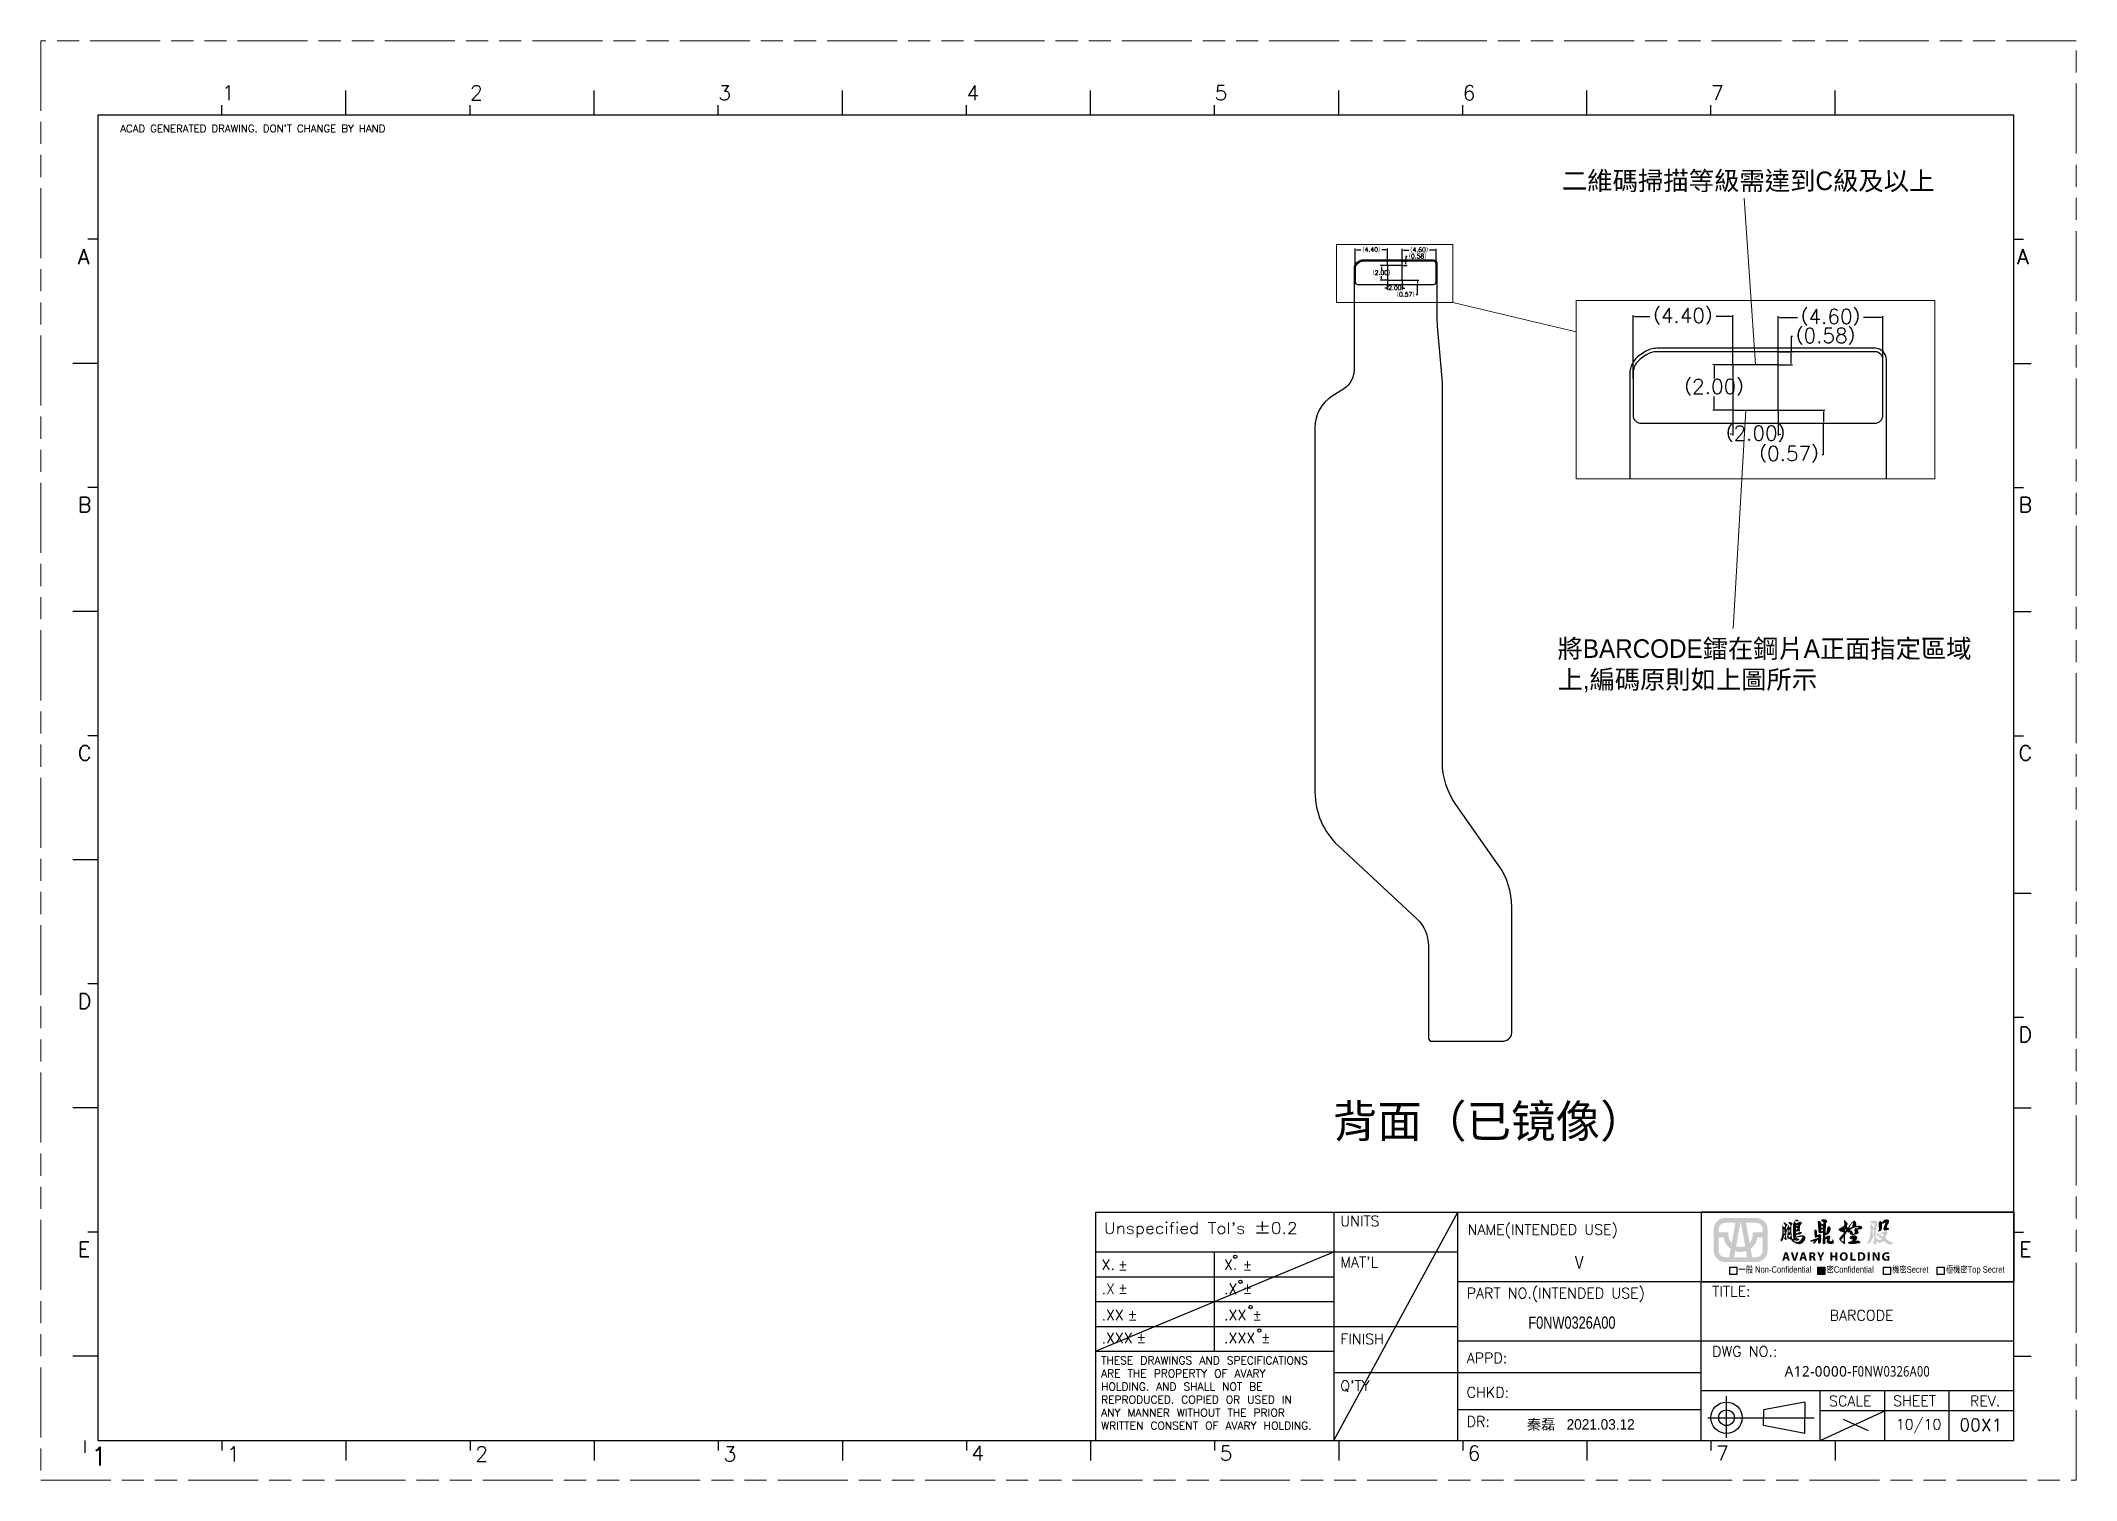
# Model space of a CAD drawing. Header units: millimetres. Extents: x 76 to 353, y -5 to 190.
import ezdxf
from ezdxf.enums import TextEntityAlignment as Align

# ---------------------------------------------------------------- set-up
doc = ezdxf.new("R2010")
doc.units = ezdxf.units.MM
doc.linetypes.add('CENTER', pattern=[50.8, 31.75, -6.35, 6.35, -6.35])
doc.linetypes.add('PHANTOM', pattern=[29.5, 9.5, -1.5, 3, -1.5, 3, -1.5, 9.5])
doc.layers.add('0PAPERF', color=2, linetype='PHANTOM', lineweight=9, plot=False)
for name, color, linetype in [('bacode-b_layer2', 4, 'Continuous'), ('susa-b_layer1', 2, 'Continuous'), ('图层 1', 7, 'Continuous')]:
    doc.layers.add(name, color=color, linetype=linetype)
doc.layers.add('備註', color=1, linetype='Continuous', lineweight=9)
doc.layers.add('尺寸', color=3, linetype='Continuous', lineweight=9)
doc.styles.add('CHINESE', font='PMingLiU.ttf', dxfattribs={"width": 0.8})
doc.styles.add('SIMPLEX', font='simplex.shx')
doc.styles.get("Standard").update_dxf_attribs({"font": 'txt.shx'})
doc.dimstyles.get("Standard").update_dxf_attribs({"dimtxt": 0.6, "dimasz": 0.18, "dimexe": 0.18, "dimexo": 0.0625, "dimgap": 0.09, "dimtad": 0, "dimtih": 1, "dimtoh": 1, "dimzin": 0, "dimdsep": 46, "dimtxsty": 'Standard', "dimcen": 0.09, "dimadec": 0, "dimazin": 0, "dimtfac": 1, "dimtdec": 4, "dimtofl": 0, "dimtmove": 0, "dimatfit": 3, "dimfxl": 0, "dimtolj": 1, "dimtzin": 0, "dimarcsym": 0})

msp = doc.modelspace()

# ---------------------------------------------------------------- texts
at = {"style": 'SIMPLEX'}
for s, height, p in [('1', 2.021, (100.995, 181.873)), ('2', 2.021, (134.671, 181.873)), ('3', 2.021, (168.347, 181.873)), ('4', 2.021, (202.023, 181.873)), ('5', 2.021, (235.699, 181.873)), ('6', 2.021, (269.375, 181.873)), ('7', 2.021, (303.051, 181.873)), ('A', 2.047, (81.463, 159.647)), ('A', 2.047, (344.596, 159.647)), ('B', 2.047, (81.463, 125.971)), ('B', 2.047, (344.791, 125.971)), ('C', 2.047, (81.463, 92.295)), ('C', 2.047, (344.791, 92.295)), ('D', 2.047, (81.463, 58.619)), ('D', 2.047, (344.791, 54.098)), ('UNITS', 1.4144, (252.748, 29.114)), ('E', 2.047, (81.463, 24.943)), ("MAT'L", 1.4144, (252.748, 23.529)), ('E', 2.047, (344.888, 24.943)), ('X.', 1.4144, (220.359, 23.195)), ('%%p ', 1.4144, (222.598, 23.142)), ('X.', 1.4144, (236.978, 23.195)), ('%%p ', 1.4144, (239.5, 23.142)), ('.X', 1.4144, (220.359, 19.905)), ('%%p ', 1.4144, (222.598, 19.976)), ('.X', 1.4144, (236.978, 19.905)), ('%%p ', 1.4144, (239.5, 19.976)), ('PART NO.(INTENDED USE)', 1.41439, (269.9, 19.315)), ('TITLE:', 1.4144, (303.212, 19.581)), ('.XX', 1.4144, (220.359, 16.355)), ('%%p ', 1.4144, (223.907, 16.373)), ('.XX', 1.4144, (236.978, 16.355)), ('%%p ', 1.4144, (240.809, 16.373)), ('.XXX', 1.4144, (220.359, 13.231)), ('%%p ', 1.4144, (225.085, 13.285)), ('.XXX', 1.4144, (236.978, 13.231)), ('%%p ', 1.4144, (241.987, 13.285)), ('FINISH', 1.4144, (252.748, 13.094)), ('APPD:', 1.4144, (269.9, 10.522)), ('DWG NO.:', 1.4144, (303.212, 11.416)), ("Q'TY", 1.4144, (252.748, 6.758)), ('CHKD:', 1.4144, (269.9, 5.856)), ('SCALE ', 1.4144, (319.077, 4.69)), ('SHEET', 1.4144, (327.763, 4.714)), ('REV.', 1.4144, (338.186, 4.69)), ('DR:', 1.4144, (269.9, 1.902)), ('10/10', 1.4144, (328.13, 1.514)), ('1', 2.526, (83.241, -3.378)), ('1', 2.021, (101.709, -2.813)), ('2', 2.021, (135.385, -2.813)), ('3', 2.021, (169.06, -2.813)), ('4', 2.021, (202.696, -2.698)), ('5', 2.021, (236.372, -2.698)), ('6', 2.021, (270.048, -2.698)), ('7', 2.021, (303.724, -2.698))]:
    msp.add_text(s, height=height, dxfattribs=at).set_placement(p)
at = {"color": 3, "linetype": 'Continuous', "style": 'SIMPLEX'}
msp.add_text("ACAD GENERATED DRAWING. DON'T CHANGE BY HAND", height=1.01028, dxfattribs=at).set_placement((87.203, 177.536))
at = {"lineweight": 0, "style": 'SIMPLEX'}
msp.add_text('NAME(INTENDED USE)', height=1.41559, dxfattribs=at).set_placement((270.027, 27.947))
at = {"lineweight": 5, "style": 'SIMPLEX'}
msp.add_text('00X1', height=1.69, dxfattribs=at).set_placement((339.667, 2.145), align=Align.MIDDLE)
at = {"attachment_point": 1}
for s, insert, char_height, width, style in [("{\\W1.1;Unspecified Tol's \\Ftxt|c0;%%P\\Fsimplex|c0;\\C1;0.2}", (220.673, 29.623), 1.54171, 44.59626, 'SIMPLEX'), ('{\\fPMingLiU|b0|i0|c136|p18;\\C1;一般\\fArial|b0|i0|c0|p34; Non-Confidential}', (306.787, 23.675), 0.88117, 9.66604, 'CHINESE'), ('{\\fPMingLiU|b0|i0|c136|p18;\\C1;密\\fArial|b0|i0|c0|p34;Confidential}', (318.735, 23.675), 0.88117, 9.66604, 'CHINESE'), ('{\\fPMingLiU|b0|i0|c136|p18;\\C1;機密\\fArial|b0|i0|c0|p34;Secret}', (327.635, 23.675), 0.88117, 9.66604, 'CHINESE'), ('{\\fPMingLiU|b0|i0|c136|p18;\\C1;極機密\\fArial|b0|i0|c0|p34;Top Secret }', (334.914, 23.675), 0.88117, 9.66604, 'CHINESE'), ('{\\Fsimplex.shx|c1;BARCODE}', (319.153, 17.726), 1.41439, 29.33649, 'SIMPLEX'), ('{\\fMicrosoft JhengHei|b0|i0|c136|p0;\\T1.05;A12-0000-\\W0.8;F0NW0326A00}', (313.05, 10.121), 1.41439, 18.93139, 'SIMPLEX')]:
    msp.add_mtext(s, dxfattribs=dict(at, insert=insert, char_height=char_height, width=width, style=style))
at = {"lineweight": 0, "attachment_point": 1, "style": 'SIMPLEX'}
for s, insert, char_height, width in [('{\\fPMingLiU|b0|i0|c136|p2;\\W0.8;V}', (284.578, 25.055), 1.72178, 19.74479), ('{\\fPMingLiU|b0|i0|c136|p54;\\W0.8;F0NW0326A00}', (278.277, 16.855), 1.65184, 21.53321), ('{\\fPMingLiU|b0|i0|c136|p2;秦磊   2021.03.12}', (278.073, 2.923), 1.41155, 19.74479)]:
    msp.add_mtext(s, dxfattribs=dict(at, insert=insert, char_height=char_height, width=width))
at = {"color": 3, "insert": (220.3, 11.427), "char_height": 1.062585, "width": 30.95479, "attachment_point": 1}
msp.add_mtext('THESE DRAWINGS AND SPECIFICATIONS ARE THE PROPERTY OF AVARY HOLDING. AND SHALL NOT BE REPRODUCED. COPIED OR USED IN ANY MANNER WITHOUT THE PRIOR WRITTEN CONSENT OF AVARY HOLDING.', dxfattribs=at)
at = {"layer": '備註', "attachment_point": 1, "style": 'SIMPLEX'}
for s, insert, char_height, width in [('{\\f新細明體|b0|i0|c136|p2;\\C1;二維碼掃描等級需達到C級及以上}', (282.824, 172.212), 2.52252, 89.96983), ('{\\fPMingLiU|b0|i0|c136|p2;將BARCODE鐳在鋼片A\\fPMingLiU|b0|i0|c136|p2;正面\\fPMingLiU|b0|i0|c136|p2;指定區域上,編碼原則如上圖所示}', (282.241, 108.738), 2.51328, 57.02885), ('{\\fPMingLiU|b0|i0|c136|p2;背面（已镜像）}', (251.728, 45.575), 4.4352, 100.63914)]:
    msp.add_mtext(s, dxfattribs=dict(at, insert=insert, char_height=char_height, width=width))

# ---------------------------------------------------------------- blocks, each defined once
blk = doc.blocks.new('6')
at = {"layer": '图层 1', "true_color": 0xf50613}
h = blk.add_hatch(color=1, dxfattribs=at)
h.dxf.hatch_style = 2
edge = h.paths.add_edge_path()
edge.add_spline(control_points=[(-0.84, 7.1), (-0.84, 7.1), (0.89, -2.45), (0.89, -2.45), (0.31, -2.7), (-0.33, -2.83), (-1.01, -2.83), (-1.66, -2.83), (-2.28, -2.71), (-2.84, -2.48), (-2.84, -2.48), (-1.11, 7.1), (-1.11, 7.1), (-1.11, 7.1), (-0.84, 7.1), (-0.84, 7.1)], knot_values=[0, 0, 0, 0, 1, 1, 1, 2, 2, 2, 3, 3, 3, 4, 4, 4, 5, 5, 5, 5], degree=3, periodic=1)
edge = h.paths.add_edge_path()
edge.add_spline(control_points=[(5.31, 9.08), (5.31, 9.08), (-7.25, 9.08), (-7.25, 9.08), (-9.86, 9.08), (-11.98, 6.96), (-11.98, 4.35), (-11.98, 4.35), (-11.98, -4.27), (-11.98, -4.27), (-11.98, -6.88), (-9.86, -9), (-7.25, -9), (-7.25, -9), (5.31, -9), (5.31, -9), (7.91, -9), (10.04, -6.88), (10.04, -4.27), (10.04, -4.27), (10.04, 4.35), (10.04, 4.35), (10.04, 6.96), (7.91, 9.08), (5.31, 9.08)], knot_values=[0, 0, 0, 0, 0.352778, 0.352778, 0.352778, 0.705556, 0.705556, 0.705556, 1.058334, 1.058334, 1.058334, 1.411112, 1.411112, 1.411112, 1.76389, 1.76389, 1.76389, 2.116668, 2.116668, 2.116668, 2.469446, 2.469446, 2.469446, 2.822224, 2.822224, 2.822224, 2.822224], degree=3, periodic=0)
edge.add_line((5.31, 9.08), (5.31, 9.08))
edge = h.paths.add_edge_path()
edge.add_spline(control_points=[(8.06, 4.35), (8.06, 4.35), (8.06, 3.12), (8.06, 3.12), (8.06, 3.12), (3.96, 3.12), (3.96, 3.12), (3.96, 3.12), (3.96, 2.13), (3.96, 2.13), (3.96, 0.86), (3.47, -0.31), (2.68, -1.19), (2.68, -1.19), (1.17, 7.1), (1.17, 7.1), (1.17, 7.1), (5.31, 7.1), (5.31, 7.1), (6.82, 7.1), (8.06, 5.87), (8.06, 4.35)], knot_values=[0, 0, 0, 0, 0.352778, 0.352778, 0.352778, 0.705556, 0.705556, 0.705556, 1.058334, 1.058334, 1.058334, 1.411112, 1.411112, 1.411112, 1.76389, 1.76389, 1.76389, 2.116668, 2.116668, 2.116668, 2.469446, 2.469446, 2.469446, 2.469446], degree=3, periodic=0)
edge.add_line((8.06, 4.35), (8.06, 4.35))
edge = h.paths.add_edge_path()
edge.add_spline(control_points=[(-1.01, -4.81), (-0.22, -4.81), (0.54, -4.67), (1.25, -4.43), (1.25, -4.43), (1.72, -7.02), (1.72, -7.02), (1.72, -7.02), (-3.67, -7.02), (-3.67, -7.02), (-3.67, -7.02), (-3.2, -4.45), (-3.2, -4.45), (-2.51, -4.68), (-1.78, -4.81), (-1.01, -4.81)], knot_values=[0, 0, 0, 0, 0.352778, 0.352778, 0.352778, 0.705556, 0.705556, 0.705556, 1.058334, 1.058334, 1.058334, 1.411112, 1.411112, 1.411112, 1.76389, 1.76389, 1.76389, 1.76389], degree=3, periodic=0)
edge.add_line((-1.01, -4.81), (-1.01, -4.81))
edge = h.paths.add_edge_path()
edge.add_spline(control_points=[(-7.25, 7.1), (-7.25, 7.1), (-3.12, 7.1), (-3.12, 7.1), (-3.12, 7.1), (-4.63, -1.25), (-4.63, -1.25), (-5.46, -0.37), (-5.98, 0.82), (-5.98, 2.13), (-5.98, 2.13), (-5.98, 3.12), (-5.98, 3.12), (-5.98, 3.12), (-10, 3.12), (-10, 3.12), (-10, 3.12), (-10, 4.35), (-10, 4.35), (-10, 5.87), (-8.77, 7.1), (-7.25, 7.1)], knot_values=[0, 0, 0, 0, 0.352778, 0.352778, 0.352778, 0.705556, 0.705556, 0.705556, 1.058334, 1.058334, 1.058334, 1.411112, 1.411112, 1.411112, 1.76389, 1.76389, 1.76389, 2.116668, 2.116668, 2.116668, 2.469446, 2.469446, 2.469446, 2.469446], degree=3, periodic=0)
edge.add_line((-7.25, 7.1), (-7.25, 7.1))
edge = h.paths.add_edge_path()
edge.add_spline(control_points=[(-10, -4.27), (-10, -4.27), (-10, 1.14), (-10, 1.14), (-10, 1.14), (-7.89, 1.14), (-7.89, 1.14), (-7.61, -0.77), (-6.55, -2.44), (-5.04, -3.52), (-5.04, -3.52), (-5.68, -7.02), (-5.68, -7.02), (-5.68, -7.02), (-7.25, -7.02), (-7.25, -7.02), (-8.77, -7.02), (-10, -5.79), (-10, -4.27)], knot_values=[0, 0, 0, 0, 0.352778, 0.352778, 0.352778, 0.705556, 0.705556, 0.705556, 1.058334, 1.058334, 1.058334, 1.411112, 1.411112, 1.411112, 1.76389, 1.76389, 1.76389, 2.116668, 2.116668, 2.116668, 2.116668], degree=3, periodic=0)
edge.add_line((-10, -4.27), (-10, -4.27))
edge = h.paths.add_edge_path()
edge.add_spline(control_points=[(5.31, -7.02), (5.31, -7.02), (3.73, -7.02), (3.73, -7.02), (3.73, -7.02), (3.09, -3.47), (3.09, -3.47), (4.56, -2.39), (5.6, -0.75), (5.87, 1.14), (5.87, 1.14), (8.06, 1.14), (8.06, 1.14), (8.06, 1.14), (8.06, -4.27), (8.06, -4.27), (8.06, -5.79), (6.82, -7.02), (5.31, -7.02)], knot_values=[0, 0, 0, 0, 0.352778, 0.352778, 0.352778, 0.705556, 0.705556, 0.705556, 1.058334, 1.058334, 1.058334, 1.411112, 1.411112, 1.411112, 1.76389, 1.76389, 1.76389, 2.116668, 2.116668, 2.116668, 2.116668], degree=3, periodic=0)
edge.add_line((5.31, -7.02), (5.31, -7.02))
at = {"layer": '图层 1', "true_color": 0x000099}
h = blk.add_hatch(color=174, dxfattribs=at)
h.dxf.hatch_style = 2
edge = h.paths.add_edge_path()
edge.add_spline(control_points=[(21.7, 4.45), (21.7, 4.45), (21.7, 4.7), (21.7, 4.7), (21.7, 4.7), (21.7, 4.95), (21.7, 4.95), (21.7, 4.95), (21.7, 5.15), (21.7, 5.15), (21.73, 5.12), (21.77, 5.09), (21.81, 5.06), (21.86, 5.03), (21.91, 5.01), (21.97, 5.01), (22.03, 4.98), (22.09, 4.97), (22.13, 4.97), (22.13, 4.97), (22.24, 4.97), (22.24, 4.97), (22.24, 4.97), (22.24, 4.88), (22.24, 4.88), (22.24, 4.88), (22.24, 4.74), (22.24, 4.74), (22.24, 4.74), (22.24, 4.61), (22.24, 4.61), (22.24, 4.61), (22.24, 4.52), (22.24, 4.52), (22.24, 4.52), (22.2, 4.52), (22.2, 4.52), (22.14, 4.49), (22.08, 4.44), (22.02, 4.38), (21.93, 4.35), (21.82, 4.31), (21.7, 4.25), (21.7, 4.25), (21.7, 4.45), (21.7, 4.45)], knot_values=[0, 0, 0, 0, 1, 1, 1, 2, 2, 2, 3, 3, 3, 4, 4, 4, 5, 5, 5, 6, 6, 6, 7, 7, 7, 8, 8, 8, 9, 9, 9, 10, 10, 10, 11, 11, 11, 12, 12, 12, 13, 13, 13, 14, 14, 14, 15, 15, 15, 15], degree=3, periodic=1)
edge = h.paths.add_edge_path()
edge.add_spline(control_points=[(16.6, 4.04), (16.6, 4.21), (16.61, 4.34), (16.64, 4.43), (16.67, 4.46), (16.72, 4.44), (16.78, 4.38), (16.81, 4.35), (16.84, 4.28), (16.87, 4.16), (16.87, 4.16), (16.87, 3.88), (16.87, 3.88), (16.84, 3.82), (16.82, 3.78), (16.82, 3.75), (16.82, 3.63), (16.81, 3.52), (16.8, 3.43), (16.78, 3.34), (16.81, 3.32), (16.87, 3.36), (16.93, 3.41), (16.99, 3.46), (17.05, 3.52), (17.11, 3.58), (17.17, 3.63), (17.23, 3.66), (17.23, 3.66), (17.23, 3.59), (17.23, 3.59), (17.23, 3.59), (17.23, 3.5), (17.23, 3.5), (17.23, 3.5), (17.23, 3.39), (17.23, 3.39), (17.23, 3.39), (17.23, 3.3), (17.23, 3.3), (17.17, 3.27), (17.12, 3.22), (17.09, 3.16), (17.06, 3.07), (17.03, 2.97), (16.98, 2.85), (16.93, 2.72), (16.88, 2.63), (16.82, 2.57), (16.79, 2.48), (16.76, 2.42), (16.73, 2.39), (16.7, 2.48), (16.67, 2.61), (16.64, 2.78), (16.61, 2.94), (16.6, 3.15), (16.6, 3.41), (16.6, 3.41), (16.6, 4.04), (16.6, 4.04)], knot_values=[0, 0, 0, 0, 1, 1, 1, 2, 2, 2, 3, 3, 3, 4, 4, 4, 5, 5, 5, 6, 6, 6, 7, 7, 7, 8, 8, 8, 9, 9, 9, 10, 10, 10, 11, 11, 11, 12, 12, 12, 13, 13, 13, 14, 14, 14, 15, 15, 15, 16, 16, 16, 17, 17, 17, 18, 18, 18, 19, 19, 19, 20, 20, 20, 20], degree=3, periodic=1)
edge = h.paths.add_edge_path()
edge.add_spline(control_points=[(18.72, 4.06), (18.72, 4.34), (18.74, 4.49), (18.79, 4.52), (18.83, 4.55), (18.88, 4.49), (18.95, 4.34), (18.91, 4.19), (18.88, 4.04), (18.85, 3.91), (18.82, 3.77), (18.84, 3.7), (18.9, 3.7), (18.93, 3.73), (18.99, 3.79), (19.08, 3.88), (19.17, 3.97), (19.25, 4.05), (19.31, 4.11), (19.31, 4.11), (19.31, 4.06), (19.31, 4.06), (19.31, 4.06), (19.35, 4.02), (19.35, 4.02), (19.35, 4.02), (19.35, 3.97), (19.35, 3.97), (19.35, 3.97), (19.4, 3.93), (19.4, 3.93), (19.37, 3.9), (19.33, 3.84), (19.28, 3.75), (19.24, 3.66), (19.17, 3.55), (19.08, 3.43), (18.99, 3.31), (18.92, 3.22), (18.88, 3.16), (18.83, 3.1), (18.78, 3.07), (18.72, 3.07), (18.72, 3.07), (18.72, 4.06), (18.72, 4.06)], knot_values=[0, 0, 0, 0, 1, 1, 1, 2, 2, 2, 3, 3, 3, 4, 4, 4, 5, 5, 5, 6, 6, 6, 7, 7, 7, 8, 8, 8, 9, 9, 9, 10, 10, 10, 11, 11, 11, 12, 12, 12, 13, 13, 13, 14, 14, 14, 15, 15, 15, 15], degree=3, periodic=1)
edge = h.paths.add_edge_path()
edge.add_spline(control_points=[(25.27, 1.54), (25.12, 1.71), (24.91, 1.84), (24.64, 1.9), (24.34, 1.96), (24.07, 1.97), (23.83, 1.94), (23.58, 1.91), (23.37, 1.88), (23.19, 1.85), (22.76, 1.72), (22.15, 1.58), (22.15, 1.58), (22.12, 1.58), (22.09, 1.57), (22.04, 1.56), (22, 1.54), (21.94, 1.53), (21.88, 1.51), (21.82, 1.5), (21.77, 1.48), (21.72, 1.47), (21.68, 1.45), (21.64, 1.43), (21.61, 1.4), (21.61, 1.4), (21.61, 1.56), (21.61, 1.56), (21.61, 1.56), (21.61, 1.76), (21.61, 1.76), (21.64, 1.82), (21.66, 1.88), (21.68, 1.94), (21.69, 2), (21.7, 2.06), (21.7, 2.12), (21.7, 2.12), (21.79, 2.12), (21.79, 2.12), (21.82, 2.12), (21.87, 2.13), (21.93, 2.14), (21.99, 2.16), (22.04, 2.17), (22.09, 2.17), (22.11, 2.17), (22.12, 2.17), (22.14, 2.18), (22.14, 2.18), (22.15, 2.21), (22.15, 2.21), (22.15, 2.21), (22.53, 2.26), (22.68, 2.29), (22.84, 2.32), (23.19, 2.39), (23.19, 2.39), (23.37, 2.45), (23.56, 2.54), (23.76, 2.66), (23.95, 2.79), (24.07, 2.92), (24.1, 3.07), (24.16, 3.19), (24.08, 3.28), (23.87, 3.34), (23.71, 3.36), (23.53, 3.37), (23.35, 3.38), (23.14, 3.36), (22.94, 3.21), (22.75, 3.14), (22.55, 3.06), (22.15, 2.89), (22.15, 2.89), (22.09, 2.89), (22.03, 2.88), (21.97, 2.85), (21.91, 2.81), (21.86, 2.79), (21.81, 2.75), (21.77, 2.72), (21.73, 2.71), (21.7, 2.71), (21.7, 2.71), (21.7, 2.87), (21.7, 2.87), (21.7, 2.87), (21.7, 3.09), (21.7, 3.09), (21.7, 3.09), (21.7, 3.34), (21.7, 3.34), (21.7, 3.34), (21.7, 3.48), (21.7, 3.48), (21.7, 3.48), (22.36, 3.6), (22.6, 3.61), (22.84, 3.62), (22.93, 3.53), (23.04, 3.53), (23.15, 3.53), (23.26, 3.61), (23.26, 3.61), (23.28, 3.73), (23.3, 3.88), (23.33, 4.04), (23.36, 4.21), (23.36, 4.34), (23.33, 4.43), (23.3, 4.49), (23.25, 4.52), (23.19, 4.52), (23.19, 4.64), (23.21, 4.8), (23.24, 5.01), (23.24, 5.22), (23.28, 5.47), (23.37, 5.76), (23.46, 6.05), (23.57, 6.27), (23.69, 6.44), (23.81, 6.6), (23.92, 6.7), (24.01, 6.73), (24.07, 6.76), (24.1, 6.84), (24.1, 6.96), (24.07, 7.08), (23.96, 7.21), (23.78, 7.36), (23.6, 7.51), (23.42, 7.57), (23.24, 7.54), (23.06, 7.51), (22.92, 7.44), (22.83, 7.32), (22.8, 7.29), (22.76, 7.26), (22.7, 7.23), (22.61, 7.2), (22.5, 7.14), (22.38, 7.05), (22.23, 6.99), (22.12, 6.94), (22.06, 6.89), (22, 6.84), (21.97, 6.81), (21.97, 6.78), (21.97, 6.81), (21.93, 6.84), (21.84, 6.89), (21.75, 6.94), (21.63, 7.02), (21.48, 7.14), (21.32, 7.26), (21.25, 7.37), (21.25, 7.48), (21.25, 7.58), (21.3, 7.66), (21.39, 7.73), (21.45, 7.75), (21.52, 7.77), (21.61, 7.77), (21.67, 7.77), (21.77, 7.75), (21.91, 7.73), (22.04, 7.69), (22.16, 7.68), (22.27, 7.68), (22.37, 7.68), (22.47, 7.69), (22.56, 7.73), (22.65, 7.82), (22.7, 7.92), (22.7, 8.04), (22.7, 8.16), (22.59, 8.27), (22.38, 8.36), (22.2, 8.42), (22.02, 8.43), (21.84, 8.4), (21.66, 8.37), (21.54, 8.31), (21.48, 8.22), (21.3, 8.04), (21.12, 7.83), (20.96, 7.59), (20.79, 7.35), (20.67, 7.07), (20.59, 6.75), (20.52, 6.44), (20.48, 6.13), (20.48, 5.83), (20.48, 5.83), (20.48, 4.97), (20.48, 4.97), (20.48, 4.88), (20.47, 4.65), (20.44, 4.29), (20.41, 3.93), (20.39, 3.43), (20.39, 2.8), (20.36, 2.2), (20.39, 1.73), (20.48, 1.4), (20.54, 1.08), (20.63, 0.88), (20.74, 0.82), (20.81, 0.78), (20.86, 0.76), (20.86, 0.76), (20.62, 0.74), (20.13, 0.41), (20.13, 0.41), (20.13, 0.41), (20.08, 0.57), (20.08, 0.63), (20.04, 0.78), (20, 1.11), (19.94, 1.6), (19.88, 2.1), (19.82, 2.75), (19.76, 3.57), (19.7, 4.38), (19.68, 5), (19.71, 5.42), (19.74, 5.84), (19.8, 6.1), (19.89, 6.19), (20.13, 6.28), (20.26, 6.44), (20.26, 6.66), (20.26, 6.89), (20.08, 7.08), (19.74, 7.25), (19.39, 7.42), (19.12, 7.47), (18.92, 7.41), (18.73, 7.35), (18.64, 7.23), (18.67, 7.05), (18.7, 7.02), (18.73, 6.97), (18.74, 6.91), (18.76, 6.85), (18.81, 6.79), (18.9, 6.73), (18.96, 6.64), (19.02, 6.58), (19.08, 6.55), (19.17, 6.49), (19.25, 6.44), (19.31, 6.42), (19.31, 6.35), (19.31, 6.27), (19.33, 6.17), (19.34, 6.06), (19.35, 5.93), (19.35, 5.78), (19.35, 5.63), (19.36, 5.5), (19.37, 5.4), (19.39, 5.29), (19.4, 5.21), (19.4, 5.15), (19.31, 5.18), (19.22, 5.21), (19.13, 5.24), (19.13, 5.24), (18.85, 5.24), (18.85, 5.24), (18.82, 5.3), (18.8, 5.37), (18.79, 5.44), (18.77, 5.52), (18.76, 5.62), (18.74, 5.74), (18.73, 5.86), (18.7, 5.96), (18.65, 6.05), (18.61, 6.14), (18.57, 6.23), (18.54, 6.33), (18.51, 6.35), (18.49, 6.37), (18.47, 6.37), (18.46, 6.37), (18.43, 6.33), (18.4, 6.23), (18.37, 6.14), (18.36, 6.02), (18.36, 5.87), (18.36, 5.87), (18.36, 5.51), (18.36, 5.51), (18.24, 5.3), (18.13, 5.09), (18.04, 4.88), (17.92, 4.67), (17.8, 4.44), (17.68, 4.2), (17.68, 4.26), (17.67, 4.34), (17.66, 4.45), (17.64, 4.55), (17.63, 4.67), (17.63, 4.81), (17.63, 4.95), (17.63, 5.06), (17.61, 5.15), (17.6, 5.24), (17.59, 5.33), (17.59, 5.42), (17.68, 5.48), (17.79, 5.57), (17.91, 5.69), (18.03, 5.81), (18.12, 5.95), (18.18, 6.1), (18.24, 6.25), (18.21, 6.37), (18.09, 6.46), (17.97, 6.55), (17.83, 6.63), (17.68, 6.69), (17.44, 6.93), (17.2, 7.1), (16.96, 7.21), (16.72, 7.31), (16.58, 7.28), (16.55, 7.12), (16.52, 6.95), (16.58, 6.78), (16.73, 6.6), (16.88, 6.42), (17.05, 6.31), (17.23, 6.28), (17.23, 6.28), (17.23, 6.05), (17.23, 6.05), (17.23, 6.05), (17.23, 5.74), (17.23, 5.74), (17.23, 5.74), (17.23, 5.42), (17.23, 5.42), (17.23, 5.42), (17.23, 5.26), (17.23, 5.26), (17.23, 5.25), (17.21, 5.25), (17.16, 5.29), (17.12, 5.31), (17.05, 5.34), (16.96, 5.35), (16.87, 5.37), (16.76, 5.39), (16.64, 5.42), (16.61, 5.45), (16.58, 5.5), (16.55, 5.56), (16.52, 5.59), (16.49, 5.63), (16.46, 5.69), (16.4, 5.75), (16.35, 5.81), (16.32, 5.87), (16.29, 5.9), (16.26, 5.93), (16.23, 5.96), (16.14, 5.99), (16.08, 5.95), (16.05, 5.83), (16.02, 5.68), (16.02, 5.44), (16.05, 5.1), (16.08, 4.77), (16.11, 4.41), (16.14, 4.02), (16.14, 4.02), (16.14, 3.25), (16.14, 3.25), (16.11, 2.95), (16.07, 2.59), (16.01, 2.17), (15.92, 1.75), (15.84, 1.38), (15.78, 1.08), (15.69, 0.78), (15.63, 0.56), (15.6, 0.4), (15.57, 0.4), (15.55, 0.42), (15.53, 0.45), (15.52, 0.48), (15.5, 0.51), (15.47, 0.54), (15.44, 0.48), (15.42, 0.43), (15.42, 0.4), (15.36, 0.13), (15.35, -0.09), (15.38, -0.27), (15.41, -0.48), (15.51, -0.56), (15.69, -0.5), (15.87, -0.44), (16.04, -0.3), (16.19, -0.09), (16.31, 0.12), (16.4, 0.3), (16.46, 0.45), (16.46, 0.45), (16.46, 0.54), (16.46, 0.54), (16.46, 0.57), (16.48, 0.63), (16.51, 0.72), (16.51, 0.78), (16.51, 0.84), (16.53, 0.9), (16.54, 0.96), (16.55, 1.02), (16.55, 1.08), (16.58, 1.02), (16.64, 0.92), (16.73, 0.79), (16.82, 0.65), (16.94, 0.5), (17.09, 0.34), (17.24, 0.17), (17.38, 0.07), (17.5, 0.04), (17.62, 0.01), (17.71, 0.04), (17.77, 0.13), (17.8, 0.13), (17.83, 0.16), (17.86, 0.22), (17.86, 0.22), (17.86, 0.4), (17.86, 0.4), (17.89, 0.47), (17.89, 0.54), (17.86, 0.63), (17.83, 0.69), (17.8, 0.75), (17.77, 0.81), (17.71, 0.93), (17.66, 1.16), (17.63, 1.49), (17.6, 1.79), (17.63, 2.2), (17.7, 2.71), (17.78, 3.22), (17.88, 3.64), (18, 3.97), (18.09, 4.28), (18.18, 4.49), (18.27, 4.61), (18.24, 4.49), (18.22, 4.35), (18.22, 4.2), (18.22, 4.2), (18.22, 3.7), (18.22, 3.7), (18.22, 3.7), (18.22, 3.21), (18.22, 3.21), (18.22, 3.06), (18.22, 2.88), (18.2, 2.66), (18.18, 2.45), (18.18, 2.21), (18.18, 1.92), (18.18, 1.92), (18.18, 1.17), (18.18, 1.17), (18.18, 0.96), (18.18, 0.79), (18.2, 0.65), (18.22, 0.52), (18.25, 0.4), (18.31, 0.31), (18.37, 0.22), (18.43, 0.21), (18.49, 0.27), (18.55, 0.3), (18.58, 0.38), (18.58, 0.5), (18.58, 0.62), (18.57, 0.72), (18.54, 0.81), (18.63, 0.78), (18.72, 0.72), (18.81, 0.63), (18.9, 0.54), (19.02, 0.45), (19.17, 0.36), (19.29, 0.27), (19.41, 0.21), (19.53, 0.18), (19.65, 0.15), (19.77, 0.13), (19.89, 0.13), (19.83, 0.01), (19.82, -0.09), (19.85, -0.18), (19.9, -0.29), (20.01, -0.39), (20.18, -0.5), (20.18, -0.5), (20.18, -0.5), (20.19, -0.5), (20.41, -0.67), (20.77, -0.88), (20.91, -1), (20.94, -1.02), (20.98, -1.04), (21.02, -1.07), (21.02, -1.08), (21.02, -1.08), (21.02, -1.09), (21.08, -1.12), (21.16, -1.16), (21.25, -1.22), (21.34, -1.25), (21.45, -1.3), (21.57, -1.36), (21.9, -1.51), (22.29, -1.61), (22.74, -1.67), (23.19, -1.7), (23.66, -1.57), (24.14, -1.27), (24.59, -0.94), (24.93, -0.56), (25.16, -0.14), (25.38, 0.29), (25.53, 0.66), (25.59, 0.99), (25.53, 1.17), (25.42, 1.35), (25.27, 1.54)], knot_values=[0, 0, 0, 0, 0.352778, 0.352778, 0.352778, 0.705556, 0.705556, 0.705556, 1.058334, 1.058334, 1.058334, 1.411112, 1.411112, 1.411112, 1.76389, 1.76389, 1.76389, 2.116668, 2.116668, 2.116668, 2.469446, 2.469446, 2.469446, 2.822224, 2.822224, 2.822224, 3.175002, 3.175002, 3.175002, 3.52778, 3.52778, 3.52778, 3.880558, 3.880558, 3.880558, 4.233336, 4.233336, 4.233336, 4.586114, 4.586114, 4.586114, 4.938892, 4.938892, 4.938892, 5.29167, 5.29167, 5.29167, 5.644448, 5.644448, 5.644448, 5.997226, 5.997226, 5.997226, 6.350004, 6.350004, 6.350004, 6.702782, 6.702782, 6.702782, 7.05556, 7.05556, 7.05556, 7.408338, 7.408338, 7.408338, 7.761116, 7.761116, 7.761116, 8.113894, 8.113894, 8.113894, 8.466672, 8.466672, 8.466672, 8.81945, 8.81945, 8.81945, 9.172228, 9.172228, 9.172228, 9.525006, 9.525006, 9.525006, 9.877784, 9.877784, 9.877784, 10.230562, 10.230562, 10.230562, 10.58334, 10.58334, 10.58334, 10.936118, 10.936118, 10.936118, 11.288896, 11.288896, 11.288896, 11.641674, 11.641674, 11.641674, 11.994452, 11.994452, 11.994452, 12.34723, 12.34723, 12.34723, 12.700008, 12.700008, 12.700008, 13.052786, 13.052786, 13.052786, 13.405564, 13.405564, 13.405564, 13.758342, 13.758342, 13.758342, 14.11112, 14.11112, 14.11112, 14.463898, 14.463898, 14.463898, 14.816676, 14.816676, 14.816676, 15.169454, 15.169454, 15.169454, 15.522232, 15.522232, 15.522232, 15.87501, 15.87501, 15.87501, 16.227788, 16.227788, 16.227788, 16.580566, 16.580566, 16.580566, 16.933344, 16.933344, 16.933344, 17.286123, 17.286123, 17.286123, 17.638901, 17.638901, 17.638901, 17.991679, 17.991679, 17.991679, 18.344457, 18.344457, 18.344457, 18.697235, 18.697235, 18.697235, 19.050013, 19.050013, 19.050013, 19.402791, 19.402791, 19.402791, 19.755569, 19.755569, 19.755569, 20.108347, 20.108347, 20.108347, 20.461125, 20.461125, 20.461125, 20.813903, 20.813903, 20.813903, 21.166681, 21.166681, 21.166681, 21.519459, 21.519459, 21.519459, 21.872237, 21.872237, 21.872237, 22.225015, 22.225015, 22.225015, 22.577793, 22.577793, 22.577793, 22.930571, 22.930571, 22.930571, 23.283349, 23.283349, 23.283349, 23.636127, 23.636127, 23.636127, 23.988905, 23.988905, 23.988905, 24.341683, 24.341683, 24.341683, 24.694461, 24.694461, 24.694461, 25.047239, 25.047239, 25.047239, 25.400017, 25.400017, 25.400017, 25.752795, 25.752795, 25.752795, 26.105573, 26.105573, 26.105573, 26.458351, 26.458351, 26.458351, 26.811129, 26.811129, 26.811129, 27.163907, 27.163907, 27.163907, 27.516685, 27.516685, 27.516685, 27.869463, 27.869463, 27.869463, 28.222241, 28.222241, 28.222241, 28.575019, 28.575019, 28.575019, 28.927797, 28.927797, 28.927797, 29.280575, 29.280575, 29.280575, 29.633353, 29.633353, 29.633353, 29.986131, 29.986131, 29.986131, 30.338909, 30.338909, 30.338909, 30.691687, 30.691687, 30.691687, 31.044465, 31.044465, 31.044465, 31.397243, 31.397243, 31.397243, 31.750021, 31.750021, 31.750021, 32.102799, 32.102799, 32.102799, 32.455577, 32.455577, 32.455577, 32.808355, 32.808355, 32.808355, 33.161133, 33.161133, 33.161133, 33.513911, 33.513911, 33.513911, 33.866689, 33.866689, 33.866689, 34.219467, 34.219467, 34.219467, 34.572245, 34.572245, 34.572245, 34.925023, 34.925023, 34.925023, 35.277801, 35.277801, 35.277801, 35.630579, 35.630579, 35.630579, 35.983357, 35.983357, 35.983357, 36.336135, 36.336135, 36.336135, 36.688913, 36.688913, 36.688913, 37.041691, 37.041691, 37.041691, 37.394469, 37.394469, 37.394469, 37.747247, 37.747247, 37.747247, 38.100025, 38.100025, 38.100025, 38.452803, 38.452803, 38.452803, 38.805581, 38.805581, 38.805581, 39.158359, 39.158359, 39.158359, 39.511137, 39.511137, 39.511137, 39.863915, 39.863915, 39.863915, 40.216693, 40.216693, 40.216693, 40.569471, 40.569471, 40.569471, 40.922249, 40.922249, 40.922249, 41.275027, 41.275027, 41.275027, 41.627805, 41.627805, 41.627805, 41.980583, 41.980583, 41.980583, 42.333361, 42.333361, 42.333361, 42.686139, 42.686139, 42.686139, 43.038917, 43.038917, 43.038917, 43.391695, 43.391695, 43.391695, 43.744473, 43.744473, 43.744473, 44.097251, 44.097251, 44.097251, 44.450029, 44.450029, 44.450029, 44.802807, 44.802807, 44.802807, 45.155585, 45.155585, 45.155585, 45.508363, 45.508363, 45.508363, 45.861141, 45.861141, 45.861141, 46.213919, 46.213919, 46.213919, 46.566697, 46.566697, 46.566697, 46.919475, 46.919475, 46.919475, 47.272253, 47.272253, 47.272253, 47.625031, 47.625031, 47.625031, 47.977809, 47.977809, 47.977809, 48.330587, 48.330587, 48.330587, 48.683365, 48.683365, 48.683365, 49.036143, 49.036143, 49.036143, 49.388921, 49.388921, 49.388921, 49.741699, 49.741699, 49.741699, 50.094477, 50.094477, 50.094477, 50.447255, 50.447255, 50.447255, 50.800033, 50.800033, 50.800033, 51.152812, 51.152812, 51.152812, 51.50559, 51.50559, 51.50559, 51.858368, 51.858368, 51.858368, 52.211146, 52.211146, 52.211146, 52.563924, 52.563924, 52.563924, 52.916702, 52.916702, 52.916702, 53.26948, 53.26948, 53.26948, 53.622258, 53.622258, 53.622258, 53.975036, 53.975036, 53.975036, 54.327814, 54.327814, 54.327814, 54.680592, 54.680592, 54.680592, 55.03337, 55.03337, 55.03337, 55.386148, 55.386148, 55.386148, 55.738926, 55.738926, 55.738926, 56.091704, 56.091704, 56.091704, 56.444482, 56.444482, 56.444482, 56.79726, 56.79726, 56.79726, 57.150038, 57.150038, 57.150038, 57.502816, 57.502816, 57.502816, 57.855594, 57.855594, 57.855594, 58.208372, 58.208372, 58.208372, 58.56115, 58.56115, 58.56115, 58.913928, 58.913928, 58.913928, 59.266706, 59.266706, 59.266706, 59.619484, 59.619484, 59.619484, 59.972262, 59.972262, 59.972262, 60.32504, 60.32504, 60.32504, 60.677818, 60.677818, 60.677818, 61.030596, 61.030596, 61.030596, 61.383374, 61.383374, 61.383374, 61.736152, 61.736152, 61.736152, 62.08893, 62.08893, 62.08893, 62.441708, 62.441708, 62.441708, 62.794486, 62.794486, 62.794486, 63.147264, 63.147264, 63.147264, 63.500042, 63.500042, 63.500042, 63.85282, 63.85282, 63.85282, 64.205598, 64.205598, 64.205598, 64.205598], degree=3, periodic=0)
edge.add_line((25.27, 1.54), (25.27, 1.54))
edge = h.paths.add_edge_path()
edge.add_spline(control_points=[(21.84, 6.01), (21.87, 6.07), (21.93, 6.11), (22.02, 6.14), (22.11, 6.17), (22.19, 6.19), (22.27, 6.19), (22.27, 6.19), (22.47, 6.19), (22.47, 6.19), (22.44, 6.16), (22.42, 6.13), (22.42, 6.1), (22.39, 6.07), (22.36, 6.04), (22.33, 6.01), (22.33, 5.95), (22.32, 5.92), (22.29, 5.92), (22.29, 5.89), (22.27, 5.86), (22.24, 5.83), (22.24, 5.83), (22.15, 5.83), (22.15, 5.83), (22.15, 5.83), (22.02, 5.83), (22.02, 5.83), (22.02, 5.83), (21.88, 5.83), (21.88, 5.83), (21.88, 5.83), (21.79, 5.83), (21.79, 5.83), (21.79, 5.89), (21.81, 5.95), (21.84, 6.01)], knot_values=[0, 0, 0, 0, 0.352778, 0.352778, 0.352778, 0.705556, 0.705556, 0.705556, 1.058334, 1.058334, 1.058334, 1.411112, 1.411112, 1.411112, 1.76389, 1.76389, 1.76389, 2.116668, 2.116668, 2.116668, 2.469446, 2.469446, 2.469446, 2.822224, 2.822224, 2.822224, 3.175002, 3.175002, 3.175002, 3.52778, 3.52778, 3.52778, 3.880558, 3.880558, 3.880558, 4.233336, 4.233336, 4.233336, 4.233336], degree=3, periodic=0)
edge.add_line((21.84, 6.01), (21.84, 6.01))
edge = h.paths.add_edge_path()
edge.add_spline(control_points=[(17.3, 1.92), (17.28, 1.84), (17.27, 1.76), (17.25, 1.67), (17.24, 1.58), (17.23, 1.5), (17.23, 1.42), (17.23, 1.42), (17.23, 1.22), (17.23, 1.22), (17.23, 1.16), (17.21, 1.11), (17.18, 1.08), (17.15, 1.02), (17.09, 1.01), (17, 1.04), (16.91, 1.07), (16.84, 1.11), (16.78, 1.17), (16.69, 1.2), (16.64, 1.23), (16.64, 1.24), (16.64, 1.24), (16.64, 1.35), (16.64, 1.35), (16.64, 1.35), (16.64, 1.49), (16.64, 1.49), (16.64, 1.49), (16.64, 1.67), (16.64, 1.67), (16.64, 1.67), (16.64, 1.76), (16.64, 1.76), (16.7, 1.73), (16.75, 1.73), (16.78, 1.76), (16.84, 1.76), (16.9, 1.79), (16.96, 1.85), (17.02, 1.91), (17.08, 1.96), (17.14, 2.01), (17.2, 2.05), (17.26, 2.09), (17.32, 2.12), (17.32, 2.06), (17.31, 1.99), (17.3, 1.92)], knot_values=[0, 0, 0, 0, 0.352778, 0.352778, 0.352778, 0.705556, 0.705556, 0.705556, 1.058334, 1.058334, 1.058334, 1.411112, 1.411112, 1.411112, 1.76389, 1.76389, 1.76389, 2.116668, 2.116668, 2.116668, 2.469446, 2.469446, 2.469446, 2.822224, 2.822224, 2.822224, 3.175002, 3.175002, 3.175002, 3.52778, 3.52778, 3.52778, 3.880558, 3.880558, 3.880558, 4.233336, 4.233336, 4.233336, 4.586114, 4.586114, 4.586114, 4.938892, 4.938892, 4.938892, 5.29167, 5.29167, 5.29167, 5.644448, 5.644448, 5.644448, 5.644448], degree=3, periodic=0)
edge.add_line((17.3, 1.92), (17.3, 1.92))
edge = h.paths.add_edge_path()
edge.add_spline(control_points=[(19.42, 1.63), (19.4, 1.51), (19.4, 1.4), (19.4, 1.31), (19.4, 1.25), (19.37, 1.2), (19.31, 1.17), (19.28, 1.11), (19.22, 1.1), (19.13, 1.13), (19.04, 1.13), (18.96, 1.16), (18.9, 1.22), (18.81, 1.25), (18.76, 1.29), (18.74, 1.33), (18.73, 1.38), (18.72, 1.42), (18.72, 1.47), (18.72, 1.47), (18.72, 1.67), (18.72, 1.67), (18.72, 1.67), (18.72, 1.87), (18.72, 1.87), (18.72, 1.87), (18.72, 2.03), (18.72, 2.03), (18.81, 2.03), (18.9, 2.05), (18.99, 2.08), (19.05, 2.14), (19.11, 2.21), (19.17, 2.3), (19.2, 2.39), (19.24, 2.48), (19.28, 2.57), (19.33, 2.66), (19.37, 2.74), (19.4, 2.8), (19.4, 2.8), (19.4, 2.48), (19.4, 2.48), (19.4, 2.36), (19.4, 2.22), (19.42, 2.05), (19.43, 1.89), (19.43, 1.75), (19.42, 1.63)], knot_values=[0, 0, 0, 0, 0.352778, 0.352778, 0.352778, 0.705556, 0.705556, 0.705556, 1.058334, 1.058334, 1.058334, 1.411112, 1.411112, 1.411112, 1.76389, 1.76389, 1.76389, 2.116668, 2.116668, 2.116668, 2.469446, 2.469446, 2.469446, 2.822224, 2.822224, 2.822224, 3.175002, 3.175002, 3.175002, 3.52778, 3.52778, 3.52778, 3.880558, 3.880558, 3.880558, 4.233336, 4.233336, 4.233336, 4.586114, 4.586114, 4.586114, 4.938892, 4.938892, 4.938892, 5.29167, 5.29167, 5.29167, 5.644448, 5.644448, 5.644448, 5.644448], degree=3, periodic=0)
edge.add_line((19.42, 1.63), (19.42, 1.63))
edge = h.paths.add_edge_path()
edge.add_spline(control_points=[(24.14, 0.81), (24.05, 0.63), (23.92, 0.44), (23.76, 0.25), (23.59, 0.05), (23.43, -0.12), (23.28, -0.25), (23.13, -0.38), (23.01, -0.5), (22.92, -0.59), (22.83, -0.65), (22.7, -0.69), (22.52, -0.72), (22.33, -0.75), (22.11, -0.74), (21.84, -0.68), (21.57, -0.62), (21.34, -0.57), (21.16, -0.54), (20.98, -0.48), (20.84, -0.44), (20.75, -0.41), (20.72, -0.38), (20.72, -0.34), (20.75, -0.29), (20.78, -0.25), (20.84, -0.21), (20.93, -0.18), (21.02, -0.15), (21.1, -0.12), (21.16, -0.09), (21.18, -0.09), (21.19, -0.09), (21.2, -0.09), (21.2, -0.09), (21.21, -0.09), (21.21, -0.09), (21.21, -0.09), (21.21, -0.09), (21.22, -0.09), (21.25, -0.08), (21.27, -0.07), (21.28, -0.06), (21.29, -0.06), (21.3, -0.06), (21.3, -0.05), (21.3, -0.06), (21.31, -0.06), (21.31, -0.06), (21.31, -0.06), (21.31, -0.05), (21.31, -0.05), (21.35, -0.04), (21.39, -0.03), (21.42, -0.03), (21.49, -0.04), (21.71, -0.05), (21.79, -0.13), (21.82, -0.15), (21.84, -0.18), (21.87, -0.2), (21.93, -0.26), (21.97, -0.32), (22, -0.38), (22.03, -0.45), (22.06, -0.49), (22.09, -0.52), (22.12, -0.52), (22.15, -0.51), (22.18, -0.48), (22.18, -0.38), (22.24, -0.3), (22.34, -0.23), (22.45, -0.15), (22.57, -0.09), (22.73, -0.02), (22.91, 0.01), (23, 0.07), (23, 0.16), (23.03, 0.22), (23, 0.29), (22.91, 0.38), (22.85, 0.44), (22.78, 0.5), (22.7, 0.54), (22.63, 0.59), (22.52, 0.63), (22.39, 0.68), (22.25, 0.72), (22.12, 0.76), (22, 0.79), (21.97, 0.79), (21.95, 0.8), (21.92, 0.8), (21.92, 0.8), (21.75, 0.9), (21.44, 0.87), (21.36, 0.87), (21.27, 0.88), (21.2, 0.9), (21.23, 0.9), (21.4, 0.94), (21.7, 1.01), (22, 1.09), (22.42, 1.17), (22.94, 1.26), (23.47, 1.35), (23.84, 1.4), (24.05, 1.4), (24.29, 1.37), (24.4, 1.31), (24.37, 1.22), (24.31, 1.1), (24.23, 0.96), (24.14, 0.81)], knot_values=[0, 0, 0, 0, 0.352778, 0.352778, 0.352778, 0.705556, 0.705556, 0.705556, 1.058334, 1.058334, 1.058334, 1.411112, 1.411112, 1.411112, 1.76389, 1.76389, 1.76389, 2.116668, 2.116668, 2.116668, 2.469446, 2.469446, 2.469446, 2.822224, 2.822224, 2.822224, 3.175002, 3.175002, 3.175002, 3.52778, 3.52778, 3.52778, 3.880558, 3.880558, 3.880558, 4.233336, 4.233336, 4.233336, 4.586114, 4.586114, 4.586114, 4.938892, 4.938892, 4.938892, 5.29167, 5.29167, 5.29167, 5.644448, 5.644448, 5.644448, 5.997226, 5.997226, 5.997226, 6.350004, 6.350004, 6.350004, 6.702782, 6.702782, 6.702782, 7.05556, 7.05556, 7.05556, 7.408338, 7.408338, 7.408338, 7.761116, 7.761116, 7.761116, 8.113894, 8.113894, 8.113894, 8.466672, 8.466672, 8.466672, 8.81945, 8.81945, 8.81945, 9.172228, 9.172228, 9.172228, 9.525006, 9.525006, 9.525006, 9.877784, 9.877784, 9.877784, 10.230562, 10.230562, 10.230562, 10.58334, 10.58334, 10.58334, 10.936118, 10.936118, 10.936118, 11.288896, 11.288896, 11.288896, 11.641674, 11.641674, 11.641674, 11.994452, 11.994452, 11.994452, 12.34723, 12.34723, 12.34723, 12.700008, 12.700008, 12.700008, 13.052786, 13.052786, 13.052786, 13.405564, 13.405564, 13.405564, 13.405564], degree=3, periodic=0)
edge.add_line((24.14, 0.81), (24.14, 0.81))
h = blk.add_hatch(color=174, dxfattribs=at)
h.dxf.hatch_style = 2
edge = h.paths.add_edge_path()
edge.add_spline(control_points=[(32.56, 5.06), (32.5, 5.06), (32.43, 5.07), (32.34, 5.1), (32.34, 5.1), (32.16, 5.1), (32.16, 5.1), (32.1, 5.1), (32.06, 5.12), (32.04, 5.15), (32.03, 5.18), (32.04, 5.24), (32.07, 5.33), (32.07, 5.42), (32.06, 5.52), (32.04, 5.62), (32.03, 5.73), (32.01, 5.82), (32, 5.9), (31.98, 5.97), (31.98, 6.02), (31.98, 6.05), (32.07, 5.99), (32.16, 5.93), (32.27, 5.87), (32.38, 5.81), (32.47, 5.75), (32.56, 5.69), (32.62, 5.6), (32.67, 5.5), (32.7, 5.4), (32.73, 5.29), (32.74, 5.18), (32.74, 5.06), (32.74, 5.06), (32.56, 5.06), (32.56, 5.06)], knot_values=[0, 0, 0, 0, 1, 1, 1, 2, 2, 2, 3, 3, 3, 4, 4, 4, 5, 5, 5, 6, 6, 6, 7, 7, 7, 8, 8, 8, 9, 9, 9, 10, 10, 10, 11, 11, 11, 12, 12, 12, 12], degree=3, periodic=1)
edge = h.paths.add_edge_path()
edge.add_spline(control_points=[(37.17, -0.9), (37.13, -0.37), (36.86, -0.06), (36.75, 0.24), (36.66, 0.49), (36.53, 0.47), (36.49, 0.01), (36.45, -0.45), (36.47, -0.45), (36.03, -0.45), (36.03, -0.45), (35.82, -0.45), (35.82, -0.45), (35.64, -0.45), (35.52, -0.41), (35.46, -0.34), (35.4, -0.27), (35.37, -0.15), (35.37, 0), (35.37, 0.15), (35.41, 0.34), (35.5, 0.59), (35.56, 0.8), (35.62, 0.98), (35.68, 1.13), (35.71, 1.31), (35.73, 1.44), (35.73, 1.54), (35.64, 1.69), (35.51, 1.79), (35.34, 1.85), (35.18, 1.91), (34.96, 1.88), (34.69, 1.76), (34.42, 1.64), (34.19, 1.52), (34.01, 1.4), (33.83, 1.25), (33.69, 1.16), (33.6, 1.13), (33.6, 1.13), (33.6, 1.54), (33.6, 1.54), (33.6, 1.69), (33.65, 1.81), (33.74, 1.92), (33.83, 2.02), (33.96, 2.11), (34.12, 2.17), (34.29, 2.23), (34.45, 2.28), (34.62, 2.33), (34.79, 2.37), (34.99, 2.54), (35.23, 2.85), (35.47, 3.15), (35.65, 3.57), (35.77, 4.11), (35.86, 4.62), (35.83, 5.01), (35.68, 5.26), (35.53, 5.52), (35.35, 5.65), (35.14, 5.65), (34.96, 5.62), (34.79, 5.53), (34.64, 5.38), (34.49, 5.2), (34.39, 4.92), (34.33, 4.56), (34.3, 4.17), (34.27, 3.85), (34.26, 3.59), (34.24, 3.33), (34.24, 3.15), (34.24, 3.03), (34.24, 3.03), (34.12, 3.03), (34.12, 3.03), (34.12, 3.03), (33.96, 3.03), (33.96, 3.03), (33.9, 3), (33.86, 2.98), (33.83, 2.98), (33.83, 2.98), (33.74, 2.98), (33.74, 2.98), (33.74, 3.22), (33.75, 3.51), (33.78, 3.84), (33.81, 4.17), (33.84, 4.56), (33.87, 5.01), (33.9, 5.47), (33.93, 5.86), (33.96, 6.21), (33.99, 6.56), (34.01, 6.84), (34.01, 7.05), (34.04, 7.08), (34.07, 7.1), (34.1, 7.12), (34.13, 7.13), (34.17, 7.16), (34.21, 7.21), (34.26, 7.25), (34.29, 7.29), (34.3, 7.32), (34.32, 7.35), (34.34, 7.38), (34.37, 7.41), (34.49, 7.59), (34.46, 7.8), (34.28, 8.04), (34.1, 8.28), (33.77, 8.44), (33.29, 8.52), (32.81, 8.59), (32.45, 8.57), (32.23, 8.45), (32, 8.33), (31.92, 8.19), (31.98, 8.04), (31.98, 7.98), (32.01, 7.92), (32.07, 7.86), (32.1, 7.77), (32.17, 7.69), (32.29, 7.64), (32.41, 7.57), (32.52, 7.51), (32.61, 7.45), (32.7, 7.39), (32.77, 7.35), (32.84, 7.32), (32.84, 7.29), (32.83, 7.23), (32.81, 7.16), (32.8, 7.08), (32.79, 7), (32.79, 6.91), (32.79, 6.91), (32.79, 6.66), (32.79, 6.66), (32.79, 6.66), (32.79, 6.46), (32.79, 6.46), (32.73, 6.49), (32.65, 6.52), (32.56, 6.55), (32.47, 6.58), (32.37, 6.63), (32.25, 6.69), (32.13, 6.72), (32.04, 6.76), (32, 6.82), (31.95, 6.88), (31.92, 6.94), (31.89, 7), (31.92, 7.12), (31.89, 7.27), (31.8, 7.43), (31.71, 7.6), (31.55, 7.73), (31.34, 7.82), (31.13, 7.91), (30.95, 7.91), (30.8, 7.84), (30.65, 7.76), (30.56, 7.66), (30.53, 7.54), (30.56, 7.3), (30.59, 7.02), (30.62, 6.69), (30.65, 6.35), (30.68, 5.97), (30.71, 5.53), (30.74, 5.1), (30.77, 4.71), (30.8, 4.38), (30.8, 4.05), (30.82, 3.78), (30.85, 3.57), (30.85, 3.39), (30.9, 3.22), (31, 3.07), (31.11, 2.92), (31.3, 2.83), (31.57, 2.8), (31.81, 2.8), (32.04, 2.84), (32.25, 2.91), (32.46, 2.99), (32.62, 3.06), (32.74, 3.12), (32.71, 2.88), (32.7, 2.57), (32.7, 2.21), (32.67, 1.82), (32.65, 1.38), (32.65, 0.9), (32.62, 0.39), (32.61, -0.05), (32.61, -0.41), (32.61, -0.77), (32.59, -1.07), (32.56, -1.31), (32.59, -1.34), (32.61, -1.39), (32.61, -1.45), (32.64, -1.48), (32.68, -1.52), (32.74, -1.58), (32.81, -1.61), (32.86, -1.64), (32.93, -1.67), (32.93, -1.67), (33.06, -1.67), (33.06, -1.67), (33.24, -1.67), (33.41, -1.61), (33.56, -1.49), (33.68, -1.37), (33.74, -1.18), (33.74, -0.9), (33.74, -0.6), (33.72, -0.35), (33.69, -0.14), (33.66, 0.07), (33.65, 0.22), (33.65, 0.31), (33.68, 0.31), (33.72, 0.33), (33.78, 0.36), (33.87, 0.36), (33.96, 0.38), (34.03, 0.4), (34.11, 0.43), (34.18, 0.47), (34.24, 0.5), (34.3, 0.52), (34.34, 0.54), (34.37, 0.54), (34.37, 0.45), (34.36, 0.35), (34.35, 0.25), (34.33, 0.14), (34.31, 0.01), (34.28, -0.14), (34.25, -0.29), (34.24, -0.42), (34.24, -0.54), (34.24, -0.66), (34.25, -0.77), (34.28, -0.86), (34.31, -1.01), (34.46, -1.18), (34.73, -1.36), (35.03, -1.51), (35.43, -1.58), (35.91, -1.58), (36.42, -1.55), (36.77, -1.48), (36.95, -1.36), (37.16, -1.21), (37.23, -1.06), (37.17, -0.9)], knot_values=[0, 0, 0, 0, 0.352778, 0.352778, 0.352778, 0.705556, 0.705556, 0.705556, 1.058334, 1.058334, 1.058334, 1.411112, 1.411112, 1.411112, 1.76389, 1.76389, 1.76389, 2.116668, 2.116668, 2.116668, 2.469446, 2.469446, 2.469446, 2.822224, 2.822224, 2.822224, 3.175002, 3.175002, 3.175002, 3.52778, 3.52778, 3.52778, 3.880558, 3.880558, 3.880558, 4.233336, 4.233336, 4.233336, 4.586114, 4.586114, 4.586114, 4.938892, 4.938892, 4.938892, 5.29167, 5.29167, 5.29167, 5.644448, 5.644448, 5.644448, 5.997226, 5.997226, 5.997226, 6.350004, 6.350004, 6.350004, 6.702782, 6.702782, 6.702782, 7.05556, 7.05556, 7.05556, 7.408338, 7.408338, 7.408338, 7.761116, 7.761116, 7.761116, 8.113894, 8.113894, 8.113894, 8.466672, 8.466672, 8.466672, 8.81945, 8.81945, 8.81945, 9.172228, 9.172228, 9.172228, 9.525006, 9.525006, 9.525006, 9.877784, 9.877784, 9.877784, 10.230562, 10.230562, 10.230562, 10.58334, 10.58334, 10.58334, 10.936118, 10.936118, 10.936118, 11.288896, 11.288896, 11.288896, 11.641674, 11.641674, 11.641674, 11.994452, 11.994452, 11.994452, 12.34723, 12.34723, 12.34723, 12.700008, 12.700008, 12.700008, 13.052786, 13.052786, 13.052786, 13.405564, 13.405564, 13.405564, 13.758342, 13.758342, 13.758342, 14.11112, 14.11112, 14.11112, 14.463898, 14.463898, 14.463898, 14.816676, 14.816676, 14.816676, 15.169454, 15.169454, 15.169454, 15.522232, 15.522232, 15.522232, 15.87501, 15.87501, 15.87501, 16.227788, 16.227788, 16.227788, 16.580566, 16.580566, 16.580566, 16.933344, 16.933344, 16.933344, 17.286123, 17.286123, 17.286123, 17.638901, 17.638901, 17.638901, 17.991679, 17.991679, 17.991679, 18.344457, 18.344457, 18.344457, 18.697235, 18.697235, 18.697235, 19.050013, 19.050013, 19.050013, 19.402791, 19.402791, 19.402791, 19.755569, 19.755569, 19.755569, 20.108347, 20.108347, 20.108347, 20.461125, 20.461125, 20.461125, 20.813903, 20.813903, 20.813903, 21.166681, 21.166681, 21.166681, 21.519459, 21.519459, 21.519459, 21.872237, 21.872237, 21.872237, 22.225015, 22.225015, 22.225015, 22.577793, 22.577793, 22.577793, 22.930571, 22.930571, 22.930571, 23.283349, 23.283349, 23.283349, 23.636127, 23.636127, 23.636127, 23.988905, 23.988905, 23.988905, 24.341683, 24.341683, 24.341683, 24.694461, 24.694461, 24.694461, 25.047239, 25.047239, 25.047239, 25.400017, 25.400017, 25.400017, 25.752795, 25.752795, 25.752795, 26.105573, 26.105573, 26.105573, 26.458351, 26.458351, 26.458351, 26.811129, 26.811129, 26.811129, 27.163907, 27.163907, 27.163907, 27.516685, 27.516685, 27.516685, 27.869463, 27.869463, 27.869463, 28.222241, 28.222241, 28.222241, 28.575019, 28.575019, 28.575019, 28.927797, 28.927797, 28.927797, 29.280575, 29.280575, 29.280575, 29.633353, 29.633353, 29.633353, 29.986131, 29.986131, 29.986131, 30.338909, 30.338909, 30.338909, 30.691687, 30.691687, 30.691687, 31.044465, 31.044465, 31.044465, 31.397243, 31.397243, 31.397243, 31.397243], degree=3, periodic=0)
edge.add_line((37.17, -0.9), (37.17, -0.9))
edge = h.paths.add_edge_path()
edge.add_spline(control_points=[(32.68, 4.09), (32.66, 3.98), (32.62, 3.88), (32.56, 3.79), (32.5, 3.7), (32.42, 3.65), (32.32, 3.64), (32.21, 3.62), (32.11, 3.61), (32.02, 3.61), (32.02, 3.61), (32.02, 3.79), (32.02, 3.79), (32.02, 3.79), (32.02, 4.02), (32.02, 4.02), (32.02, 4.02), (32.02, 4.25), (32.02, 4.25), (32.02, 4.25), (32.02, 4.43), (32.02, 4.43), (32.05, 4.4), (32.1, 4.38), (32.16, 4.38), (32.19, 4.35), (32.25, 4.34), (32.34, 4.34), (32.34, 4.34), (32.52, 4.34), (32.52, 4.34), (32.52, 4.34), (32.7, 4.34), (32.7, 4.34), (32.7, 4.28), (32.69, 4.19), (32.68, 4.09)], knot_values=[0, 0, 0, 0, 0.352778, 0.352778, 0.352778, 0.705556, 0.705556, 0.705556, 1.058334, 1.058334, 1.058334, 1.411112, 1.411112, 1.411112, 1.76389, 1.76389, 1.76389, 2.116668, 2.116668, 2.116668, 2.469446, 2.469446, 2.469446, 2.822224, 2.822224, 2.822224, 3.175002, 3.175002, 3.175002, 3.52778, 3.52778, 3.52778, 3.880558, 3.880558, 3.880558, 4.233336, 4.233336, 4.233336, 4.233336], degree=3, periodic=0)
edge.add_line((32.68, 4.09), (32.68, 4.09))
h = blk.add_hatch(color=174, dxfattribs=at)
h.dxf.hatch_style = 2
edge = h.paths.add_edge_path()
edge.add_spline(control_points=[(55.74, 3.62), (55.89, 3.62), (56.28, 3.75), (56.43, 3.91), (56.53, 4.02), (56.68, 4.19), (56.76, 4.63), (56.82, 5.01), (56.86, 5.66), (56.86, 6.17), (56.86, 6.17), (56.86, 6.35), (56.86, 6.35), (56.86, 6.35), (56.86, 6.73), (56.86, 6.73), (56.86, 6.73), (57.16, 6.73), (57.16, 6.73), (57.29, 6.73), (57.42, 6.78), (57.55, 6.87), (57.72, 6.93), (57.85, 6.99), (57.95, 7.07), (58.05, 7.14), (58.12, 7.2), (58.15, 7.23), (58.15, 7.23), (58.23, 7.19), (58.23, 7.12), (58.23, 7.05), (58.06, 6.44), (57.91, 6.17), (57.77, 5.89), (57.77, 5.69), (57.65, 5.46), (57.54, 5.23), (57.35, 4.81), (57.42, 4.58), (57.49, 4.34), (57.59, 4.01), (57.76, 3.92), (57.9, 3.84), (58.22, 3.93), (58.38, 3.95), (58.42, 3.96), (58.95, 4.08), (59.08, 4.09), (59.24, 4.1), (59.56, 4.18), (59.7, 4.33), (59.84, 4.48), (59.75, 4.92), (59.45, 4.97), (59.2, 5.02), (59.09, 5), (58.96, 5.1), (58.94, 5.14), (58.9, 5.17), (58.87, 5.2), (58.73, 5.36), (58.95, 5.92), (59.21, 6.38), (59.27, 6.47), (59.33, 6.56), (59.39, 6.66), (59.41, 6.69), (59.42, 6.72), (59.44, 6.75), (59.44, 6.75), (59.44, 6.76), (59.45, 6.76), (59.45, 6.76), (59.44, 6.76), (59.44, 6.76), (59.58, 7.01), (59.66, 7.24), (59.69, 7.45), (59.72, 7.69), (59.72, 7.89), (59.69, 8.04), (59.52, 8.22), (59.3, 8.36), (59.02, 8.45), (58.74, 8.54), (58.43, 8.51), (58.1, 8.36), (57.73, 8.21), (57.45, 8.01), (57.25, 7.77), (57.06, 7.5), (56.92, 7.29), (56.86, 7.14), (56.79, 7.2), (56.74, 7.27), (56.71, 7.34), (56.67, 7.42), (56.62, 7.49), (56.56, 7.57), (56.49, 7.64), (56.42, 7.69), (56.33, 7.73), (56.25, 7.75), (56.16, 7.77), (56.06, 7.77), (55.86, 7.74), (55.71, 7.59), (55.59, 7.32), (55.47, 7.05), (55.43, 6.64), (55.47, 6.1), (55.53, 5.53), (55.54, 5.25), (55.6, 4.88), (55.61, 4.84), (55.61, 4.71), (55.61, 4.64), (55.65, 4.23), (55.3, 3.77), (55.06, 3.65), (55, 3.63), (54.95, 3.61), (54.9, 3.59), (54.62, 3.45), (55.58, 3.62), (55.74, 3.62)], knot_values=[0, 0, 0, 0, 0.352778, 0.352778, 0.352778, 0.705556, 0.705556, 0.705556, 1.058334, 1.058334, 1.058334, 1.411112, 1.411112, 1.411112, 1.76389, 1.76389, 1.76389, 2.116668, 2.116668, 2.116668, 2.469446, 2.469446, 2.469446, 2.822224, 2.822224, 2.822224, 3.175002, 3.175002, 3.175002, 3.52778, 3.52778, 3.52778, 3.880558, 3.880558, 3.880558, 4.233336, 4.233336, 4.233336, 4.586114, 4.586114, 4.586114, 4.938892, 4.938892, 4.938892, 5.29167, 5.29167, 5.29167, 5.644448, 5.644448, 5.644448, 5.997226, 5.997226, 5.997226, 6.350004, 6.350004, 6.350004, 6.702782, 6.702782, 6.702782, 7.05556, 7.05556, 7.05556, 7.408338, 7.408338, 7.408338, 7.761116, 7.761116, 7.761116, 8.113894, 8.113894, 8.113894, 8.466672, 8.466672, 8.466672, 8.81945, 8.81945, 8.81945, 9.172228, 9.172228, 9.172228, 9.525006, 9.525006, 9.525006, 9.877784, 9.877784, 9.877784, 10.230562, 10.230562, 10.230562, 10.58334, 10.58334, 10.58334, 10.936118, 10.936118, 10.936118, 11.288896, 11.288896, 11.288896, 11.641674, 11.641674, 11.641674, 11.994452, 11.994452, 11.994452, 12.34723, 12.34723, 12.34723, 12.700008, 12.700008, 12.700008, 13.052786, 13.052786, 13.052786, 13.405564, 13.405564, 13.405564, 13.758342, 13.758342, 13.758342, 14.11112, 14.11112, 14.11112, 14.463898, 14.463898, 14.463898, 14.816676, 14.816676, 14.816676, 14.816676], degree=3, periodic=0)
edge.add_line((55.74, 3.62), (55.74, 3.62))
h = blk.add_hatch(color=174, dxfattribs=at)
h.dxf.hatch_style = 2
edge = h.paths.add_edge_path()
edge.add_spline(control_points=[(31.89, 2.17), (31.83, 2.29), (31.67, 2.43), (31.41, 2.41), (31.15, 2.37), (30.91, 2.33), (30.7, 2.24), (30.48, 2.15), (30.33, 2.1), (30.24, 2.1), (30.24, 2.13), (30.26, 2.26), (30.29, 2.49), (30.32, 2.71), (30.31, 3.01), (30.27, 3.39), (30.22, 3.77), (30.12, 4.03), (29.97, 4.18), (29.82, 4.3), (29.66, 4.35), (29.5, 4.32), (29.33, 4.29), (29.22, 4.15), (29.16, 3.91), (29.1, 3.67), (29.1, 3.31), (29.16, 2.83), (29.22, 2.34), (29.27, 1.96), (29.32, 1.67), (29.36, 1.39), (29.38, 1.2), (29.38, 1.11), (29.38, 1.08), (29.37, 1.05), (29.36, 1.03), (29.36, 1.02), (29.36, 1.01), (29.36, 1.01), (29.35, 0.87), (29.49, 0.92), (29.66, 1), (29.74, 1.06), (29.84, 1.11), (29.97, 1.15), (30.01, 1.17), (30.04, 1.18), (30.07, 1.19), (30.21, 1.24), (30.35, 1.29), (30.47, 1.33), (30.59, 1.37), (30.7, 1.29), (30.76, 1.35), (30.76, 1.23), (30.73, 1.13), (30.67, 1.04), (30.61, 0.95), (30.49, 0.86), (30.31, 0.79), (30.12, 0.71), (29.96, 0.66), (29.81, 0.63), (29.76, 0.62), (29.72, 0.61), (29.68, 0.6), (29.65, 0.6), (29.62, 0.59), (29.6, 0.58), (29.55, 0.57), (29.52, 0.55), (29.49, 0.54), (29.49, 0.54), (29.49, 0.55), (29.49, 0.55), (29.16, 0.44), (28.77, 0.27), (28.77, 0.27), (28.74, 0.26), (28.71, 0.24), (28.68, 0.22), (28.41, 0.13), (28.17, 0.06), (27.98, 0), (27.78, -0.06), (27.62, -0.11), (27.5, -0.14), (27.5, -0.32), (27.55, -0.45), (27.64, -0.54), (27.73, -0.63), (27.89, -0.66), (28.14, -0.63), (28.38, -0.57), (28.59, -0.51), (28.77, -0.45), (28.95, -0.36), (29.08, -0.32), (29.18, -0.32), (29.18, -0.32), (29.13, -0.36), (29.07, -0.43), (29.03, -0.46), (28.99, -0.5), (28.95, -0.54), (28.91, -0.58), (28.88, -0.64), (28.85, -0.71), (28.85, -0.72), (28.84, -0.72), (28.84, -0.73), (28.68, -0.99), (28.71, -1.24), (28.76, -1.31), (28.82, -1.39), (28.96, -1.54), (29.18, -1.46), (29.39, -1.39), (29.57, -1.18), (29.74, -0.9), (29.75, -0.9), (29.75, -0.89), (29.75, -0.89), (29.81, -0.81), (29.87, -0.73), (29.92, -0.63), (30.06, -0.39), (30.18, -0.2), (30.31, -0.05), (30.46, 0.07), (30.59, 0.15), (30.71, 0.18), (30.71, 0.12), (30.7, 0), (30.67, -0.18), (30.64, -0.36), (30.64, -0.59), (30.67, -0.86), (30.67, -1.13), (30.74, -1.31), (30.89, -1.4), (31.04, -1.46), (31.21, -1.48), (31.39, -1.45), (31.51, -1.42), (31.63, -1.3), (31.75, -1.09), (31.87, -0.84), (31.94, -0.51), (31.95, -0.07), (31.97, 0.37), (31.97, 0.74), (31.95, 1.04), (31.94, 1.34), (31.95, 1.54), (31.98, 1.63), (32.01, 1.84), (31.98, 2.02), (31.89, 2.17)], knot_values=[0, 0, 0, 0, 0.352778, 0.352778, 0.352778, 0.705556, 0.705556, 0.705556, 1.058334, 1.058334, 1.058334, 1.411112, 1.411112, 1.411112, 1.76389, 1.76389, 1.76389, 2.116668, 2.116668, 2.116668, 2.469446, 2.469446, 2.469446, 2.822224, 2.822224, 2.822224, 3.175002, 3.175002, 3.175002, 3.52778, 3.52778, 3.52778, 3.880558, 3.880558, 3.880558, 4.233336, 4.233336, 4.233336, 4.586114, 4.586114, 4.586114, 4.938892, 4.938892, 4.938892, 5.29167, 5.29167, 5.29167, 5.644448, 5.644448, 5.644448, 5.997226, 5.997226, 5.997226, 6.350004, 6.350004, 6.350004, 6.702782, 6.702782, 6.702782, 7.05556, 7.05556, 7.05556, 7.408338, 7.408338, 7.408338, 7.761116, 7.761116, 7.761116, 8.113894, 8.113894, 8.113894, 8.466672, 8.466672, 8.466672, 8.81945, 8.81945, 8.81945, 9.172228, 9.172228, 9.172228, 9.525006, 9.525006, 9.525006, 9.877784, 9.877784, 9.877784, 10.230562, 10.230562, 10.230562, 10.58334, 10.58334, 10.58334, 10.936118, 10.936118, 10.936118, 11.288896, 11.288896, 11.288896, 11.641674, 11.641674, 11.641674, 11.994452, 11.994452, 11.994452, 12.34723, 12.34723, 12.34723, 12.700008, 12.700008, 12.700008, 13.052786, 13.052786, 13.052786, 13.405564, 13.405564, 13.405564, 13.758342, 13.758342, 13.758342, 14.11112, 14.11112, 14.11112, 14.463898, 14.463898, 14.463898, 14.816676, 14.816676, 14.816676, 15.169454, 15.169454, 15.169454, 15.522232, 15.522232, 15.522232, 15.87501, 15.87501, 15.87501, 16.227788, 16.227788, 16.227788, 16.580566, 16.580566, 16.580566, 16.933344, 16.933344, 16.933344, 17.286123, 17.286123, 17.286123, 17.638901, 17.638901, 17.638901, 17.991679, 17.991679, 17.991679, 18.344457, 18.344457, 18.344457, 18.697235, 18.697235, 18.697235, 18.697235], degree=3, periodic=0)
edge.add_line((31.89, 2.17), (31.89, 2.17))
h = blk.add_hatch(color=174, dxfattribs=at)
h.dxf.hatch_style = 2
edge = h.paths.add_edge_path()
edge.add_spline(control_points=[(41.49, 8.27), (41.52, 8.19), (41.62, 8.06), (41.8, 7.9), (41.97, 7.74), (42.17, 7.54), (42.4, 7.3), (42.64, 7.05), (42.77, 6.85), (42.82, 6.69), (42.86, 6.53), (42.82, 6.41), (42.71, 6.32), (42.65, 6.26), (42.61, 6.18), (42.58, 6.08), (42.55, 5.98), (42.54, 5.84), (42.56, 5.65), (42.57, 5.46), (42.61, 5.31), (42.66, 5.19), (42.72, 5.08), (42.77, 4.99), (42.79, 4.93), (42.94, 5.08), (43.1, 5.29), (43.27, 5.58), (43.45, 5.87), (43.66, 6.2), (43.92, 6.56), (44.18, 6.92), (44.44, 7.19), (44.7, 7.36), (44.96, 7.54), (45.19, 8.01), (45.43, 8.04), (45.54, 7.98), (45.69, 7.89), (45.86, 7.78), (46.03, 7.63), (46.19, 7.07), (46.31, 6.84), (46.42, 6.58), (46.45, 6.36), (46.4, 6.19), (46.31, 5.99), (46.21, 5.84), (46.09, 5.76), (46.24, 5.76), (46.45, 5.78), (46.72, 5.82), (47, 5.86), (47.31, 5.89), (47.68, 5.89), (48.04, 5.89), (48.31, 5.81), (48.48, 5.65), (48.65, 5.49), (48.75, 5.31), (48.78, 5.11), (48.81, 4.99), (48.77, 4.87), (48.65, 4.76), (48.54, 4.61), (48.33, 4.51), (48.05, 4.45), (47.76, 4.37), (47.5, 4.32), (47.29, 4.32), (47.07, 4.32), (46.92, 4.34), (46.83, 4.37), (46.86, 4.28), (46.89, 4.2), (46.92, 4.11), (46.95, 4.02), (46.98, 3.91), (47, 3.78), (47.03, 3.65), (47.08, 3.54), (47.13, 3.46), (47.19, 3.37), (47.26, 3.31), (47.35, 3.28), (47.35, 3.11), (47.3, 2.95), (47.2, 2.81), (47.1, 2.66), (46.91, 2.55), (46.63, 2.46), (46.36, 2.37), (46.12, 2.31), (45.92, 2.28), (45.69, 2.26), (45.51, 2.21), (45.4, 2.15), (45.37, 2.15), (45.32, 2.13), (45.25, 2.09), (45.17, 2.05), (45.09, 1.99), (44.99, 1.94), (44.88, 1.88), (44.81, 1.84), (44.75, 1.81), (44.66, 1.75), (44.6, 1.7), (44.57, 1.68), (44.69, 1.73), (44.85, 1.79), (45.05, 1.85), (45.25, 1.91), (45.49, 1.92), (45.75, 1.89), (45.98, 1.86), (46.16, 1.79), (46.31, 1.66), (46.45, 1.53), (46.57, 1.39), (46.66, 1.24), (46.71, 1.13), (46.74, 1), (46.74, 0.85), (46.71, 0.71), (46.64, 0.55), (46.53, 0.4), (46.41, 0.24), (46.3, 0.1), (46.2, -0.02), (46.1, -0.13), (46.03, -0.23), (46.01, -0.32), (46.06, -0.32), (46.14, -0.31), (46.24, -0.27), (46.35, -0.25), (46.47, -0.22), (46.61, -0.19), (46.76, -0.16), (46.88, -0.15), (46.98, -0.17), (47.08, -0.18), (47.18, -0.2), (47.26, -0.23), (47.32, -0.26), (47.39, -0.3), (47.46, -0.34), (47.53, -0.38), (47.61, -0.45), (47.7, -0.54), (47.78, -0.62), (47.86, -0.71), (47.92, -0.8), (47.94, -0.88), (47.97, -0.96), (48, -1.01), (47.97, -1.07), (47.92, -1.13), (47.85, -1.19), (47.78, -1.25), (47.68, -1.29), (47.55, -1.32), (47.42, -1.35), (47.29, -1.36), (47.18, -1.36), (47.18, -1.36), (46.92, -1.36), (46.92, -1.36), (46.8, -1.36), (46.55, -1.4), (46.18, -1.49), (45.83, -1.55), (45.4, -1.61), (44.88, -1.66), (44.36, -1.69), (43.6, -1.57), (43.34, -1.48), (43.08, -1.37), (42.93, -1.22), (42.9, -1.05), (42.9, -1.05), (42.9, -1.01), (42.9, -1.01), (42.9, -1.01), (42.9, -0.96), (42.9, -0.96), (42.9, -0.96), (42.9, -0.92), (42.9, -0.92), (42.9, -0.92), (42.9, -0.88), (42.9, -0.88), (43.02, -0.82), (43.16, -0.76), (43.34, -0.7), (43.51, -0.61), (44.07, -0.59), (44.27, -0.45), (44.47, -0.31), (44.63, -0.16), (44.75, -0.02), (44.86, 0.13), (44.95, 0.26), (45.01, 0.38), (44.92, 0.32), (44.78, 0.29), (44.57, 0.29), (44.37, 0.29), (43.99, 0.38), (43.82, 0.58), (43.64, 0.76), (43.58, 0.94), (43.62, 1.13), (43.67, 1.31), (43.76, 1.45), (43.91, 1.54), (43.96, 1.57), (44.22, 1.62), (44.29, 1.68), (44.36, 1.73), (44.44, 1.81), (44.53, 1.89), (44.62, 1.98), (44.69, 2.06), (44.75, 2.13), (44.81, 2.2), (44.86, 2.26), (44.92, 2.28), (44.86, 2.28), (44.79, 2.27), (44.7, 2.24), (44.59, 2.24), (44.47, 2.23), (44.36, 2.22), (44.24, 2.2), (44.14, 2.21), (44.05, 2.24), (43.97, 2.27), (43.89, 2.31), (43.84, 2.35), (43.78, 2.39), (43.73, 2.45), (43.68, 2.52), (43.64, 2.6), (43.62, 2.68), (43.62, 2.78), (43.62, 2.88), (43.65, 2.98), (43.71, 3.07), (43.76, 3.12), (43.81, 3.18), (43.84, 3.24), (43.75, 3.27), (43.65, 3.26), (43.53, 3.22), (43.42, 3.17), (43.3, 3.14), (43.18, 3.11), (43.07, 3.08), (42.96, 3.09), (42.86, 3.15), (42.76, 3.21), (42.66, 3.31), (42.58, 3.46), (42.52, 3.34), (42.43, 3.21), (42.32, 3.07), (42.2, 2.92), (42.08, 2.73), (41.95, 2.5), (41.82, 2.27), (41.74, 2.07), (41.71, 1.92), (41.68, 1.76), (41.68, 1.62), (41.71, 1.5), (41.71, 1.5), (41.71, 0.92), (41.71, 0.92), (41.71, 0.67), (41.72, 0.39), (41.73, 0.07), (41.75, -0.25), (41.75, -0.52), (41.75, -0.75), (41.75, -0.98), (41.77, -1.19), (41.8, -1.36), (41.74, -1.45), (41.65, -1.5), (41.54, -1.53), (41.42, -1.56), (41.28, -1.53), (41.1, -1.45), (40.96, -1.33), (40.83, -1.23), (40.71, -1.14), (40.62, -1.03), (40.55, -0.94), (40.49, -0.88), (40.32, -0.71), (40.1, -0.52), (39.84, -0.32), (39.61, -0.15), (39.45, 0.05), (39.37, 0.27), (39.28, 0.48), (39.34, 0.71), (39.54, 0.94), (39.71, 1.2), (39.93, 1.46), (40.19, 1.72), (40.25, 1.78), (40.34, 1.86), (40.45, 1.98), (40.57, 2.1), (40.7, 2.23), (40.84, 2.39), (40.99, 2.55), (41.09, 2.7), (41.15, 2.85), (41.23, 2.96), (41.29, 3.08), (41.32, 3.2), (41.2, 3.2), (41.03, 3.22), (40.8, 3.28), (40.54, 3.31), (40.25, 3.4), (39.93, 3.54), (39.61, 3.69), (39.38, 3.85), (39.24, 4.02), (39.09, 4.2), (39.02, 4.34), (39.02, 4.45), (39.13, 4.57), (39.34, 4.7), (39.63, 4.85), (39.91, 4.99), (40.23, 5.18), (40.58, 5.41), (40.96, 5.61), (41.21, 5.83), (41.34, 6.06), (41.47, 6.29), (41.51, 6.52), (41.45, 6.75), (41.45, 6.87), (41.42, 7), (41.36, 7.15), (41.33, 7.26), (41.3, 7.39), (41.28, 7.54), (41.25, 7.68), (41.26, 7.81), (41.32, 7.93), (41.35, 8.04), (41.41, 8.16), (41.49, 8.27)], knot_values=[0, 0, 0, 0, 0.352778, 0.352778, 0.352778, 0.705556, 0.705556, 0.705556, 1.058334, 1.058334, 1.058334, 1.411112, 1.411112, 1.411112, 1.76389, 1.76389, 1.76389, 2.116668, 2.116668, 2.116668, 2.469446, 2.469446, 2.469446, 2.822224, 2.822224, 2.822224, 3.175002, 3.175002, 3.175002, 3.52778, 3.52778, 3.52778, 3.880558, 3.880558, 3.880558, 4.233336, 4.233336, 4.233336, 4.586114, 4.586114, 4.586114, 4.938892, 4.938892, 4.938892, 5.29167, 5.29167, 5.29167, 5.644448, 5.644448, 5.644448, 5.997226, 5.997226, 5.997226, 6.350004, 6.350004, 6.350004, 6.702782, 6.702782, 6.702782, 7.05556, 7.05556, 7.05556, 7.408338, 7.408338, 7.408338, 7.761116, 7.761116, 7.761116, 8.113894, 8.113894, 8.113894, 8.466672, 8.466672, 8.466672, 8.81945, 8.81945, 8.81945, 9.172228, 9.172228, 9.172228, 9.525006, 9.525006, 9.525006, 9.877784, 9.877784, 9.877784, 10.230562, 10.230562, 10.230562, 10.58334, 10.58334, 10.58334, 10.936118, 10.936118, 10.936118, 11.288896, 11.288896, 11.288896, 11.641674, 11.641674, 11.641674, 11.994452, 11.994452, 11.994452, 12.34723, 12.34723, 12.34723, 12.700008, 12.700008, 12.700008, 13.052786, 13.052786, 13.052786, 13.405564, 13.405564, 13.405564, 13.758342, 13.758342, 13.758342, 14.11112, 14.11112, 14.11112, 14.463898, 14.463898, 14.463898, 14.816676, 14.816676, 14.816676, 15.169454, 15.169454, 15.169454, 15.522232, 15.522232, 15.522232, 15.87501, 15.87501, 15.87501, 16.227788, 16.227788, 16.227788, 16.580566, 16.580566, 16.580566, 16.933344, 16.933344, 16.933344, 17.286123, 17.286123, 17.286123, 17.638901, 17.638901, 17.638901, 17.991679, 17.991679, 17.991679, 18.344457, 18.344457, 18.344457, 18.697235, 18.697235, 18.697235, 19.050013, 19.050013, 19.050013, 19.402791, 19.402791, 19.402791, 19.755569, 19.755569, 19.755569, 20.108347, 20.108347, 20.108347, 20.461125, 20.461125, 20.461125, 20.813903, 20.813903, 20.813903, 21.166681, 21.166681, 21.166681, 21.519459, 21.519459, 21.519459, 21.872237, 21.872237, 21.872237, 22.225015, 22.225015, 22.225015, 22.577793, 22.577793, 22.577793, 22.930571, 22.930571, 22.930571, 23.283349, 23.283349, 23.283349, 23.636127, 23.636127, 23.636127, 23.988905, 23.988905, 23.988905, 24.341683, 24.341683, 24.341683, 24.694461, 24.694461, 24.694461, 25.047239, 25.047239, 25.047239, 25.400017, 25.400017, 25.400017, 25.752795, 25.752795, 25.752795, 26.105573, 26.105573, 26.105573, 26.458351, 26.458351, 26.458351, 26.811129, 26.811129, 26.811129, 27.163907, 27.163907, 27.163907, 27.516685, 27.516685, 27.516685, 27.869463, 27.869463, 27.869463, 28.222241, 28.222241, 28.222241, 28.575019, 28.575019, 28.575019, 28.927797, 28.927797, 28.927797, 29.280575, 29.280575, 29.280575, 29.633353, 29.633353, 29.633353, 29.986131, 29.986131, 29.986131, 30.338909, 30.338909, 30.338909, 30.691687, 30.691687, 30.691687, 31.044465, 31.044465, 31.044465, 31.397243, 31.397243, 31.397243, 31.750021, 31.750021, 31.750021, 32.102799, 32.102799, 32.102799, 32.455577, 32.455577, 32.455577, 32.808355, 32.808355, 32.808355, 33.161133, 33.161133, 33.161133, 33.513911, 33.513911, 33.513911, 33.866689, 33.866689, 33.866689, 34.219467, 34.219467, 34.219467, 34.572245, 34.572245, 34.572245, 34.925023, 34.925023, 34.925023, 35.277801, 35.277801, 35.277801, 35.630579, 35.630579, 35.630579, 35.983357, 35.983357, 35.983357, 36.336135, 36.336135, 36.336135, 36.688913, 36.688913, 36.688913, 37.041691, 37.041691, 37.041691, 37.394469, 37.394469, 37.394469, 37.747247, 37.747247, 37.747247, 38.100025, 38.100025, 38.100025, 38.452803, 38.452803, 38.452803, 38.805581, 38.805581, 38.805581, 39.158359, 39.158359, 39.158359, 39.511137, 39.511137, 39.511137, 39.863915, 39.863915, 39.863915, 40.216693, 40.216693, 40.216693, 40.569471, 40.569471, 40.569471, 40.922249, 40.922249, 40.922249, 41.275027, 41.275027, 41.275027, 41.627805, 41.627805, 41.627805, 41.980583, 41.980583, 41.980583, 42.333361, 42.333361, 42.333361, 42.333361], degree=3, periodic=0)
edge.add_line((41.49, 8.27), (41.49, 8.27))
edge = h.paths.add_edge_path()
edge.add_spline(control_points=[(41.15, 1.37), (41.09, 1.29), (41.01, 1.19), (40.93, 1.07), (40.84, 0.95), (40.74, 0.82), (40.62, 0.68), (40.48, 0.56), (40.36, 0.45), (40.28, 0.33), (40.16, 0.24), (40.06, 0.19), (39.97, 0.16), (40.03, 0.1), (40.1, 0.03), (40.17, -0.04), (40.24, -0.11), (40.35, -0.19), (40.49, -0.27), (40.64, -0.36), (40.75, -0.42), (40.84, -0.45), (40.84, -0.45), (41.15, -0.45), (41.15, -0.45), (41.15, -0.33), (41.16, -0.2), (41.19, -0.06), (41.19, -0.06), (41.19, 0.46), (41.19, 0.46), (41.19, 0.46), (41.19, 0.98), (41.19, 0.98), (41.16, 1.13), (41.15, 1.26), (41.15, 1.37)], knot_values=[0, 0, 0, 0, 0.352778, 0.352778, 0.352778, 0.705556, 0.705556, 0.705556, 1.058334, 1.058334, 1.058334, 1.411112, 1.411112, 1.411112, 1.76389, 1.76389, 1.76389, 2.116668, 2.116668, 2.116668, 2.469446, 2.469446, 2.469446, 2.822224, 2.822224, 2.822224, 3.175002, 3.175002, 3.175002, 3.52778, 3.52778, 3.52778, 3.880558, 3.880558, 3.880558, 4.233336, 4.233336, 4.233336, 4.233336], degree=3, periodic=0)
edge.add_line((41.15, 1.37), (41.15, 1.37))
edge = h.paths.add_edge_path()
edge.add_spline(control_points=[(42.32, 4.58), (42.26, 4.55), (42.19, 4.5), (42.1, 4.43), (42.01, 4.36), (41.94, 4.27), (41.88, 4.15), (41.8, 4.06), (41.75, 3.97), (41.75, 3.87), (41.75, 3.77), (41.77, 3.69), (41.8, 3.63), (41.85, 3.66), (41.91, 3.72), (41.97, 3.8), (42.03, 3.86), (42.08, 3.95), (42.12, 4.06), (42.17, 4.18), (42.2, 4.28), (42.23, 4.37), (42.26, 4.45), (42.29, 4.53), (42.32, 4.58)], knot_values=[0, 0, 0, 0, 0.352778, 0.352778, 0.352778, 0.705556, 0.705556, 0.705556, 1.058334, 1.058334, 1.058334, 1.411112, 1.411112, 1.411112, 1.76389, 1.76389, 1.76389, 2.116668, 2.116668, 2.116668, 2.469446, 2.469446, 2.469446, 2.822224, 2.822224, 2.822224, 2.822224], degree=3, periodic=0)
edge.add_line((42.32, 4.58), (42.32, 4.58))
edge = h.paths.add_edge_path()
edge.add_spline(control_points=[(44.96, 7.06), (44.79, 7), (44.62, 6.9), (44.44, 6.75), (44.27, 6.61), (44.13, 6.4), (44.01, 6.13), (43.89, 5.85), (43.79, 5.61), (43.71, 5.41), (43.62, 5.21), (43.52, 5.05), (43.4, 4.93), (43.49, 4.93), (43.59, 4.95), (43.71, 5), (43.82, 5.04), (43.97, 5.09), (44.14, 5.15), (44.28, 5.21), (44.41, 5.26), (44.53, 5.32), (44.65, 5.35), (44.75, 5.38), (44.83, 5.41), (44.75, 5.41), (44.69, 5.45), (44.66, 5.54), (44.63, 5.63), (44.64, 5.75), (44.68, 5.91), (44.73, 6.07), (44.78, 6.2), (44.83, 6.32), (44.89, 6.44), (44.92, 6.51), (44.92, 6.54), (44.92, 6.54), (44.92, 6.65), (44.92, 6.65), (44.92, 6.65), (44.92, 6.8), (44.92, 6.8), (44.92, 6.86), (44.93, 6.91), (44.94, 6.95), (44.96, 6.99), (44.96, 7.03), (44.96, 7.06)], knot_values=[0, 0, 0, 0, 0.352778, 0.352778, 0.352778, 0.705556, 0.705556, 0.705556, 1.058334, 1.058334, 1.058334, 1.411112, 1.411112, 1.411112, 1.76389, 1.76389, 1.76389, 2.116668, 2.116668, 2.116668, 2.469446, 2.469446, 2.469446, 2.822224, 2.822224, 2.822224, 3.175002, 3.175002, 3.175002, 3.52778, 3.52778, 3.52778, 3.880558, 3.880558, 3.880558, 4.233336, 4.233336, 4.233336, 4.586114, 4.586114, 4.586114, 4.938892, 4.938892, 4.938892, 5.29167, 5.29167, 5.29167, 5.644448, 5.644448, 5.644448, 5.644448], degree=3, periodic=0)
edge.add_line((44.96, 7.06), (44.96, 7.06))
edge = h.paths.add_edge_path()
edge.add_spline(control_points=[(47.26, 5.28), (47.06, 5.28), (46.8, 5.27), (46.48, 5.26), (46.16, 5.24), (45.82, 5.17), (45.44, 5.04), (45.07, 4.91), (44.75, 4.77), (44.49, 4.63), (44.23, 4.45), (44.02, 4.3), (43.88, 4.15), (43.85, 4.12), (43.84, 4.09), (43.84, 4.06), (43.84, 4.03), (43.86, 3.99), (43.9, 3.93), (43.94, 3.87), (43.97, 3.83), (43.99, 3.8), (44, 3.77), (44.02, 3.76), (44.05, 3.76), (44.14, 3.85), (44.25, 3.86), (44.4, 3.8), (44.52, 3.77), (44.62, 3.64), (44.73, 3.41), (44.83, 3.18), (44.91, 2.96), (44.96, 2.76), (44.99, 2.59), (45.04, 2.47), (45.09, 2.41), (45.12, 2.44), (45.17, 2.5), (45.22, 2.59), (45.31, 2.65), (45.41, 2.73), (45.51, 2.85), (45.61, 2.96), (45.67, 3.07), (45.7, 3.15), (45.73, 3.24), (45.75, 3.33), (45.75, 3.41), (45.69, 3.47), (45.66, 3.53), (45.66, 3.59), (45.63, 3.64), (45.62, 3.69), (45.62, 3.72), (45.62, 3.72), (45.62, 3.8), (45.62, 3.8), (45.56, 3.8), (45.51, 3.79), (45.49, 3.76), (45.43, 3.73), (45.38, 3.7), (45.33, 3.67), (45.29, 3.64), (45.24, 3.63), (45.18, 3.63), (45.15, 3.6), (45.12, 3.59), (45.09, 3.59), (45.21, 3.61), (45.31, 3.7), (45.4, 3.82), (45.49, 3.96), (45.56, 4.11), (45.62, 4.3), (45.67, 4.49), (45.75, 4.64), (45.83, 4.76), (45.89, 4.87), (45.96, 4.96), (46.05, 5.02), (46.11, 4.93), (46.19, 4.87), (46.31, 4.82), (46.42, 4.78), (46.55, 4.78), (46.7, 4.82), (46.85, 4.87), (46.96, 4.95), (47.05, 5.06), (47.16, 5.15), (47.24, 5.22), (47.26, 5.28)], knot_values=[0, 0, 0, 0, 0.352778, 0.352778, 0.352778, 0.705556, 0.705556, 0.705556, 1.058334, 1.058334, 1.058334, 1.411112, 1.411112, 1.411112, 1.76389, 1.76389, 1.76389, 2.116668, 2.116668, 2.116668, 2.469446, 2.469446, 2.469446, 2.822224, 2.822224, 2.822224, 3.175002, 3.175002, 3.175002, 3.52778, 3.52778, 3.52778, 3.880558, 3.880558, 3.880558, 4.233336, 4.233336, 4.233336, 4.586114, 4.586114, 4.586114, 4.938892, 4.938892, 4.938892, 5.29167, 5.29167, 5.29167, 5.644448, 5.644448, 5.644448, 5.997226, 5.997226, 5.997226, 6.350004, 6.350004, 6.350004, 6.702782, 6.702782, 6.702782, 7.05556, 7.05556, 7.05556, 7.408338, 7.408338, 7.408338, 7.761116, 7.761116, 7.761116, 8.113894, 8.113894, 8.113894, 8.466672, 8.466672, 8.466672, 8.81945, 8.81945, 8.81945, 9.172228, 9.172228, 9.172228, 9.525006, 9.525006, 9.525006, 9.877784, 9.877784, 9.877784, 10.230562, 10.230562, 10.230562, 10.58334, 10.58334, 10.58334, 10.936118, 10.936118, 10.936118, 10.936118], degree=3, periodic=0)
edge.add_line((47.26, 5.28), (47.26, 5.28))
h = blk.add_hatch(color=174, dxfattribs=at)
h.dxf.hatch_style = 2
edge = h.paths.add_edge_path()
edge.add_spline(control_points=[(61.68, -1.27), (61.68, -1.27), (61.58, -1.27), (61.58, -1.27), (61.58, -1.24), (61.56, -1.22), (61.53, -1.22), (61.33, -1.13), (61.08, -1.03), (60.78, -0.9), (60.48, -0.78), (60.15, -0.62), (59.79, -0.41), (59.42, -0.17), (59.13, 0.05), (58.89, 0.25), (58.66, 0.44), (58.48, 0.62), (58.35, 0.77), (58.31, 0.89), (58.32, 1.05), (58.37, 1.26), (58.39, 1.35), (58.41, 1.45), (58.43, 1.55), (58.43, 1.55), (58.43, 1.55), (58.43, 1.55), (58.51, 1.92), (58.77, 2.31), (58.94, 2.66), (59.11, 3), (59.21, 3.46), (59.05, 3.57), (58.89, 3.69), (58.61, 3.64), (58.23, 3.59), (57.84, 3.54), (57.76, 3.46), (57.5, 3.36), (57.46, 3.35), (57.15, 3.22), (57.11, 3.21), (57.11, 3.21), (56.79, 3.1), (56.79, 3.1), (56.79, 3.1), (56.59, 3.01), (56.59, 3.01), (56.15, 2.95), (55.78, 2.91), (55.78, 2.91), (55.65, 2.86), (55.85, 2.69), (55.99, 2.69), (56.12, 2.69), (56.7, 2.62), (56.92, 2.6), (57.13, 2.58), (57.35, 2.33), (57.35, 2.33), (57.35, 2.22), (57.34, 2.11), (57.3, 1.99), (57.3, 1.84), (57.3, 1.71), (57.28, 1.63), (57.26, 1.53), (57.24, 1.46), (57.2, 1.4), (57.07, 1.46), (56.91, 1.58), (56.71, 1.76), (56.48, 1.91), (56.21, 2.08), (55.91, 2.28), (55.61, 2.48), (55.34, 2.61), (55.09, 2.69), (54.84, 2.76), (54.64, 2.79), (54.47, 2.75), (54.5, 2.6), (54.6, 2.42), (54.77, 2.21), (54.93, 2), (55.16, 1.77), (55.44, 1.51), (55.72, 1.26), (55.98, 1.04), (56.21, 0.86), (56.41, 0.68), (56.57, 0.52), (56.71, 0.4), (56.54, 0.29), (56.33, 0.18), (56.06, 0.09), (55.8, 0), (55.51, 0), (55.22, 0.09), (54.92, 0.18), (54.7, 0.34), (54.57, 0.59), (54.44, 0.83), (54.35, 1.05), (54.32, 1.26), (54.26, 1.51), (54.22, 1.81), (54.22, 2.17), (54.19, 2.53), (54.21, 2.95), (54.27, 3.43), (54.37, 3.88), (54.48, 4.28), (54.6, 4.63), (54.71, 4.98), (54.82, 5.27), (54.92, 5.51), (54.88, 5.45), (54.84, 5.39), (54.79, 5.33), (54.74, 5.27), (54.69, 5.2), (54.65, 5.13), (54.6, 5.05), (54.55, 4.98), (54.5, 4.9), (54.45, 4.83), (54.4, 4.77), (54.37, 4.74), (54.37, 4.8), (54.39, 4.86), (54.42, 4.92), (54.42, 4.98), (54.44, 5.06), (54.47, 5.15), (54.5, 5.24), (54.52, 5.33), (54.52, 5.42), (54.55, 5.48), (54.59, 5.54), (54.62, 5.6), (54.65, 5.75), (54.72, 5.96), (54.82, 6.23), (54.92, 6.51), (54.98, 6.79), (55.02, 7.09), (55.05, 7.39), (54.97, 7.6), (54.77, 7.73), (54.57, 7.84), (54.32, 7.91), (54.02, 7.91), (53.92, 7.91), (53.78, 7.9), (53.6, 7.88), (53.42, 7.87), (53.22, 7.84), (53, 7.79), (52.79, 7.75), (52.6, 7.71), (52.43, 7.68), (52.27, 7.65), (52.12, 7.64), (51.99, 7.64), (52.02, 7.48), (52.09, 7.33), (52.18, 7.16), (52.28, 6.99), (52.45, 6.87), (52.68, 6.8), (52.91, 6.72), (53.13, 6.71), (53.33, 6.75), (53.53, 6.8), (53.69, 6.85), (53.82, 6.91), (53.79, 6.79), (53.78, 6.66), (53.78, 6.51), (53.78, 6.35), (53.77, 6.17), (53.75, 5.96), (53.73, 5.75), (53.72, 5.57), (53.7, 5.42), (53.68, 5.27), (53.68, 5.15), (53.68, 5.06), (53.68, 5.06), (53.58, 5.06), (53.58, 5.06), (53.51, 5.09), (53.46, 5.1), (53.43, 5.1), (53.36, 5.13), (53.31, 5.16), (53.28, 5.17), (53.24, 5.19), (53.21, 5.2), (53.18, 5.2), (53.18, 5.29), (53.16, 5.39), (53.13, 5.51), (53.06, 5.66), (52.95, 5.83), (52.81, 6.01), (52.66, 6.19), (52.52, 6.32), (52.38, 6.39), (52.25, 6.47), (52.14, 6.51), (52.04, 6.51), (52.04, 6.08), (52.07, 5.51), (52.14, 4.79), (52.17, 4.1), (52.14, 3.29), (52.06, 2.37), (51.98, 1.45), (51.79, 0.69), (51.49, 0.09), (51.19, -0.51), (50.87, -0.98), (50.54, -1.31), (50.74, -1.34), (50.97, -1.36), (51.24, -1.36), (51.5, -1.33), (51.75, -1.22), (51.99, -1.04), (52.22, -0.83), (52.38, -0.59), (52.48, -0.32), (52.55, -0.05), (52.58, 0.2), (52.58, 0.4), (52.71, 0.5), (52.85, 0.63), (52.98, 0.81), (53.08, 0.99), (53.19, 1.21), (53.3, 1.47), (53.42, 1.72), (53.49, 1.96), (53.53, 2.17), (53.59, 2.35), (53.66, 2.51), (53.73, 2.66), (53.73, 2.51), (53.72, 2.32), (53.7, 2.08), (53.68, 1.84), (53.68, 1.56), (53.68, 1.26), (53.68, 1.26), (53.68, 0.4), (53.68, 0.4), (53.68, 0.16), (53.69, -0.03), (53.73, -0.18), (53.73, -0.24), (53.71, -0.32), (53.68, -0.41), (53.64, -0.47), (53.58, -0.51), (53.5, -0.54), (53.42, -0.57), (53.34, -0.59), (53.25, -0.59), (53.17, -0.59), (53.11, -0.57), (53.08, -0.54), (53.08, -0.63), (53.13, -0.77), (53.23, -0.95), (53.29, -1.13), (53.42, -1.31), (53.6, -1.49), (53.78, -1.67), (53.96, -1.76), (54.12, -1.76), (54.26, -1.76), (54.39, -1.72), (54.52, -1.63), (54.52, -1.54), (54.53, -1.43), (54.55, -1.31), (54.56, -1.19), (54.57, -1.06), (54.57, -0.9), (54.54, -0.72), (54.52, -0.57), (54.52, -0.45), (54.52, -0.45), (54.52, -0.14), (54.52, -0.14), (54.55, -0.29), (54.65, -0.45), (54.82, -0.63), (54.98, -0.81), (55.23, -0.94), (55.56, -1), (55.9, -1.03), (56.18, -1.01), (56.41, -0.95), (56.64, -0.86), (56.82, -0.77), (56.96, -0.68), (56.99, -0.65), (57.03, -0.6), (57.08, -0.54), (57.13, -0.48), (57.2, -0.44), (57.3, -0.41), (57.37, -0.35), (57.45, -0.33), (57.55, -0.36), (57.62, -0.39), (57.68, -0.44), (57.75, -0.5), (57.92, -0.68), (58.15, -0.89), (58.45, -1.13), (58.75, -1.37), (59.11, -1.55), (59.54, -1.67), (60, -1.76), (60.42, -1.76), (60.78, -1.67), (61.15, -1.55), (61.46, -1.43), (61.73, -1.31), (61.73, -1.31), (61.68, -1.27), (61.68, -1.27)], knot_values=[0, 0, 0, 0, 1, 1, 1, 2, 2, 2, 3, 3, 3, 4, 4, 4, 5, 5, 5, 6, 6, 6, 7, 7, 7, 8, 8, 8, 9, 9, 9, 10, 10, 10, 11, 11, 11, 12, 12, 12, 13, 13, 13, 14, 14, 14, 15, 15, 15, 16, 16, 16, 17, 17, 17, 18, 18, 18, 19, 19, 19, 20, 20, 20, 21, 21, 21, 22, 22, 22, 23, 23, 23, 24, 24, 24, 25, 25, 25, 26, 26, 26, 27, 27, 27, 28, 28, 28, 29, 29, 29, 30, 30, 30, 31, 31, 31, 32, 32, 32, 33, 33, 33, 34, 34, 34, 35, 35, 35, 36, 36, 36, 37, 37, 37, 38, 38, 38, 39, 39, 39, 40, 40, 40, 41, 41, 41, 42, 42, 42, 43, 43, 43, 44, 44, 44, 45, 45, 45, 46, 46, 46, 47, 47, 47, 48, 48, 48, 49, 49, 49, 50, 50, 50, 51, 51, 51, 52, 52, 52, 53, 53, 53, 54, 54, 54, 55, 55, 55, 56, 56, 56, 57, 57, 57, 58, 58, 58, 59, 59, 59, 60, 60, 60, 61, 61, 61, 62, 62, 62, 63, 63, 63, 64, 64, 64, 65, 65, 65, 66, 66, 66, 67, 67, 67, 68, 68, 68, 69, 69, 69, 70, 70, 70, 71, 71, 71, 72, 72, 72, 73, 73, 73, 74, 74, 74, 75, 75, 75, 76, 76, 76, 77, 77, 77, 78, 78, 78, 79, 79, 79, 80, 80, 80, 81, 81, 81, 82, 82, 82, 83, 83, 83, 84, 84, 84, 85, 85, 85, 86, 86, 86, 87, 87, 87, 88, 88, 88, 89, 89, 89, 90, 90, 90, 91, 91, 91, 92, 92, 92, 93, 93, 93, 94, 94, 94, 95, 95, 95, 96, 96, 96, 97, 97, 97, 98, 98, 98, 99, 99, 99, 100, 100, 100, 101, 101, 101, 102, 102, 102, 103, 103, 103, 104, 104, 104, 105, 105, 105, 106, 106, 106, 107, 107, 107, 108, 108, 108, 109, 109, 109, 110, 110, 110, 111, 111, 111, 112, 112, 112, 112], degree=3, periodic=1)
edge = h.paths.add_edge_path()
edge.add_spline(control_points=[(53.58, 3.52), (53.58, 3.31), (53.53, 3.09), (53.43, 2.85), (53.33, 2.6), (53.23, 2.39), (53.13, 2.21), (53.03, 2.03), (52.96, 1.88), (52.93, 1.76), (52.93, 1.91), (52.94, 2.1), (52.95, 2.33), (52.97, 2.55), (52.99, 2.81), (53, 3.09), (53.02, 3.38), (53.03, 3.64), (53.03, 3.86), (53.03, 4.09), (53.05, 4.28), (53.08, 4.43), (53.11, 4.4), (53.15, 4.37), (53.2, 4.34), (53.25, 4.31), (53.31, 4.28), (53.38, 4.25), (53.44, 4.22), (53.49, 4.18), (53.53, 4.13), (53.56, 4.09), (53.59, 4.05), (53.63, 4.02), (53.63, 3.87), (53.61, 3.7), (53.58, 3.52)], knot_values=[0, 0, 0, 0, 0.352778, 0.352778, 0.352778, 0.705556, 0.705556, 0.705556, 1.058334, 1.058334, 1.058334, 1.411112, 1.411112, 1.411112, 1.76389, 1.76389, 1.76389, 2.116668, 2.116668, 2.116668, 2.469446, 2.469446, 2.469446, 2.822224, 2.822224, 2.822224, 3.175002, 3.175002, 3.175002, 3.52778, 3.52778, 3.52778, 3.880558, 3.880558, 3.880558, 4.233336, 4.233336, 4.233336, 4.233336], degree=3, periodic=0)
edge.add_line((53.58, 3.52), (53.58, 3.52))
h = blk.add_hatch(color=174, dxfattribs=at)
h.dxf.hatch_style = 2
h.paths.add_polyline_path([(17.08, -7.55), (16.84, -8.43), (16.03, -8.43), (17.08, -5), (18.1, -5), (19.16, -8.43), (18.33, -8.43), (18.06, -7.55)])
edge = h.paths.add_edge_path()
edge.add_spline(control_points=[(17.95, -6.97), (17.95, -6.97), (17.74, -6.24), (17.74, -6.24), (17.68, -6.04), (17.62, -5.79), (17.56, -5.58), (17.56, -5.58), (17.55, -5.58), (17.55, -5.58), (17.5, -5.79), (17.45, -6.05), (17.4, -6.24), (17.4, -6.24), (17.19, -6.97), (17.19, -6.97), (17.19, -6.97), (17.95, -6.97), (17.95, -6.97)], knot_values=[0, 0, 0, 0, 1, 1, 1, 2, 2, 2, 3, 3, 3, 4, 4, 4, 5, 5, 5, 6, 6, 6, 6], degree=3, periodic=1)
h = blk.add_hatch(color=174, dxfattribs=at)
h.dxf.hatch_style = 2
edge = h.paths.add_edge_path()
edge.add_spline(control_points=[(20.64, -8.43), (20.64, -8.43), (19.54, -5), (19.54, -5), (19.54, -5), (20.39, -5), (20.39, -5), (20.39, -5), (20.81, -6.45), (20.81, -6.45), (20.93, -6.86), (21.03, -7.25), (21.11, -7.68), (21.11, -7.68), (21.13, -7.68), (21.13, -7.68), (21.22, -7.27), (21.32, -6.86), (21.44, -6.47), (21.44, -6.47), (21.88, -5), (21.88, -5), (21.88, -5), (22.7, -5), (22.7, -5), (22.7, -5), (21.55, -8.43), (21.55, -8.43), (21.55, -8.43), (20.64, -8.43), (20.64, -8.43)], knot_values=[0, 0, 0, 0, 1, 1, 1, 2, 2, 2, 3, 3, 3, 4, 4, 4, 5, 5, 5, 6, 6, 6, 7, 7, 7, 8, 8, 8, 9, 9, 9, 10, 10, 10, 10], degree=3, periodic=1)
h = blk.add_hatch(color=174, dxfattribs=at)
h.dxf.hatch_style = 2
h.paths.add_polyline_path([(24.1, -7.55), (23.86, -8.43), (23.05, -8.43), (24.1, -5), (25.12, -5), (26.19, -8.43), (25.35, -8.43), (25.09, -7.55)])
edge = h.paths.add_edge_path()
edge.add_spline(control_points=[(24.97, -6.97), (24.97, -6.97), (24.76, -6.24), (24.76, -6.24), (24.7, -6.04), (24.64, -5.79), (24.59, -5.58), (24.59, -5.58), (24.58, -5.58), (24.58, -5.58), (24.53, -5.79), (24.47, -6.05), (24.42, -6.24), (24.42, -6.24), (24.21, -6.97), (24.21, -6.97), (24.21, -6.97), (24.97, -6.97), (24.97, -6.97)], knot_values=[0, 0, 0, 0, 1, 1, 1, 2, 2, 2, 3, 3, 3, 4, 4, 4, 5, 5, 5, 6, 6, 6, 6], degree=3, periodic=1)
h = blk.add_hatch(color=174, dxfattribs=at)
h.dxf.hatch_style = 2
edge = h.paths.add_edge_path()
edge.add_spline(control_points=[(27.15, -5.05), (27.4, -5.01), (27.77, -4.98), (28.19, -4.98), (28.7, -4.98), (29.05, -5.05), (29.3, -5.25), (29.5, -5.41), (29.61, -5.65), (29.61, -5.96), (29.61, -6.4), (29.3, -6.7), (29.01, -6.81), (29.01, -6.81), (29.01, -6.82), (29.01, -6.82), (29.25, -6.92), (29.38, -7.15), (29.46, -7.47), (29.57, -7.85), (29.68, -8.3), (29.74, -8.43), (29.74, -8.43), (28.95, -8.43), (28.95, -8.43), (28.89, -8.34), (28.81, -8.06), (28.71, -7.63), (28.62, -7.21), (28.47, -7.09), (28.16, -7.08), (28.16, -7.08), (27.92, -7.08), (27.92, -7.08), (27.92, -7.08), (27.92, -8.43), (27.92, -8.43), (27.92, -8.43), (27.15, -8.43), (27.15, -8.43), (27.15, -8.43), (27.15, -5.05), (27.15, -5.05)], knot_values=[0, 0, 0, 0, 1, 1, 1, 2, 2, 2, 3, 3, 3, 4, 4, 4, 5, 5, 5, 6, 6, 6, 7, 7, 7, 8, 8, 8, 9, 9, 9, 10, 10, 10, 11, 11, 11, 12, 12, 12, 13, 13, 13, 14, 14, 14, 14], degree=3, periodic=1)
edge = h.paths.add_edge_path()
edge.add_spline(control_points=[(27.92, -6.52), (27.92, -6.52), (28.23, -6.52), (28.23, -6.52), (28.61, -6.52), (28.84, -6.33), (28.84, -6.03), (28.84, -5.71), (28.63, -5.56), (28.27, -5.55), (28.08, -5.55), (27.98, -5.57), (27.92, -5.58), (27.92, -5.58), (27.92, -6.52), (27.92, -6.52)], knot_values=[0, 0, 0, 0, 1, 1, 1, 2, 2, 2, 3, 3, 3, 4, 4, 4, 5, 5, 5, 5], degree=3, periodic=1)
h = blk.add_hatch(color=174, dxfattribs=at)
h.dxf.hatch_style = 2
edge = h.paths.add_edge_path()
edge.add_spline(control_points=[(31.38, -8.43), (31.38, -8.43), (31.38, -7.03), (31.38, -7.03), (31.38, -7.03), (30.29, -5), (30.29, -5), (30.29, -5), (31.18, -5), (31.18, -5), (31.18, -5), (31.53, -5.83), (31.53, -5.83), (31.64, -6.08), (31.71, -6.26), (31.8, -6.48), (31.8, -6.48), (31.81, -6.48), (31.81, -6.48), (31.88, -6.27), (31.96, -6.07), (32.07, -5.83), (32.07, -5.83), (32.41, -5), (32.41, -5), (32.41, -5), (33.28, -5), (33.28, -5), (33.28, -5), (32.15, -7), (32.15, -7), (32.15, -7), (32.15, -8.43), (32.15, -8.43), (32.15, -8.43), (31.38, -8.43), (31.38, -8.43)], knot_values=[0, 0, 0, 0, 1, 1, 1, 2, 2, 2, 3, 3, 3, 4, 4, 4, 5, 5, 5, 6, 6, 6, 7, 7, 7, 8, 8, 8, 9, 9, 9, 10, 10, 10, 11, 11, 11, 12, 12, 12, 12], degree=3, periodic=1)
h = blk.add_hatch(color=174, dxfattribs=at)
h.dxf.hatch_style = 2
h.paths.add_polyline_path([(36.48, -5), (36.48, -6.32), (37.76, -6.32), (37.76, -5), (38.53, -5), (38.53, -8.43), (37.76, -8.43), (37.76, -7), (36.48, -7), (36.48, -8.43), (35.7, -8.43), (35.7, -5)])
h = blk.add_hatch(color=174, dxfattribs=at)
h.dxf.hatch_style = 2
edge = h.paths.add_edge_path()
edge.add_spline(control_points=[(42.86, -6.68), (42.86, -7.81), (42.18, -8.49), (41.18, -8.49), (40.16, -8.49), (39.56, -7.72), (39.56, -6.74), (39.56, -5.71), (40.22, -4.95), (41.23, -4.95), (42.29, -4.95), (42.86, -5.73), (42.86, -6.68)], knot_values=[0, 0, 0, 0, 0.352778, 0.352778, 0.352778, 0.705556, 0.705556, 0.705556, 1.058334, 1.058334, 1.058334, 1.411112, 1.411112, 1.411112, 1.411112], degree=3, periodic=0)
edge.add_line((42.86, -6.68), (42.86, -6.68))
edge = h.paths.add_edge_path()
edge.add_spline(control_points=[(40.38, -6.73), (40.38, -7.4), (40.7, -7.87), (41.22, -7.87), (41.74, -7.87), (42.04, -7.37), (42.04, -6.71), (42.04, -6.09), (41.75, -5.56), (41.21, -5.56), (40.69, -5.56), (40.38, -6.06), (40.38, -6.73)], knot_values=[0, 0, 0, 0, 0.352778, 0.352778, 0.352778, 0.705556, 0.705556, 0.705556, 1.058334, 1.058334, 1.058334, 1.411112, 1.411112, 1.411112, 1.411112], degree=3, periodic=0)
edge.add_line((40.38, -6.73), (40.38, -6.73))
h = blk.add_hatch(color=174, dxfattribs=at)
h.dxf.hatch_style = 2
h.paths.add_polyline_path([(43.88, -5), (44.66, -5), (44.66, -7.78), (46.02, -7.78), (46.02, -8.43), (43.88, -8.43)])
h = blk.add_hatch(color=174, dxfattribs=at)
h.dxf.hatch_style = 2
edge = h.paths.add_edge_path()
edge.add_spline(control_points=[(46.99, -5.05), (47.28, -5), (47.65, -4.98), (48.04, -4.98), (48.69, -4.98), (49.12, -5.09), (49.45, -5.34), (49.8, -5.61), (50.03, -6.03), (50.03, -6.64), (50.03, -7.29), (49.79, -7.75), (49.46, -8.03), (49.09, -8.33), (48.54, -8.47), (47.87, -8.47), (47.47, -8.47), (47.18, -8.44), (46.99, -8.42), (46.99, -8.42), (46.99, -5.05), (46.99, -5.05)], knot_values=[0, 0, 0, 0, 1, 1, 1, 2, 2, 2, 3, 3, 3, 4, 4, 4, 5, 5, 5, 6, 6, 6, 7, 7, 7, 7], degree=3, periodic=1)
edge = h.paths.add_edge_path()
edge.add_spline(control_points=[(47.77, -7.85), (47.84, -7.86), (47.94, -7.86), (48.04, -7.86), (48.74, -7.87), (49.2, -7.48), (49.2, -6.66), (49.21, -5.95), (48.79, -5.57), (48.12, -5.57), (47.95, -5.57), (47.84, -5.59), (47.77, -5.6), (47.77, -5.6), (47.77, -7.85), (47.77, -7.85)], knot_values=[0, 0, 0, 0, 1, 1, 1, 2, 2, 2, 3, 3, 3, 4, 4, 4, 5, 5, 5, 5], degree=3, periodic=1)
h = blk.add_hatch(color=174, dxfattribs=at)
h.dxf.hatch_style = 2
h.paths.add_polyline_path([(51.82, -8.43), (51.04, -8.43), (51.04, -5), (51.82, -5)])
h = blk.add_hatch(color=174, dxfattribs=at)
h.dxf.hatch_style = 2
edge = h.paths.add_edge_path()
edge.add_spline(control_points=[(53, -8.43), (53, -8.43), (53, -5), (53, -5), (53, -5), (53.91, -5), (53.91, -5), (53.91, -5), (54.63, -6.26), (54.63, -6.26), (54.83, -6.62), (55.03, -7.05), (55.18, -7.44), (55.18, -7.44), (55.2, -7.44), (55.2, -7.44), (55.15, -6.98), (55.13, -6.52), (55.13, -6), (55.13, -6), (55.13, -5), (55.13, -5), (55.13, -5), (55.85, -5), (55.85, -5), (55.85, -5), (55.85, -8.43), (55.85, -8.43), (55.85, -8.43), (55.03, -8.43), (55.03, -8.43), (55.03, -8.43), (54.3, -7.11), (54.3, -7.11), (54.1, -6.74), (53.87, -6.3), (53.7, -5.9), (53.7, -5.9), (53.69, -5.9), (53.69, -5.9), (53.71, -6.36), (53.72, -6.84), (53.72, -7.4), (53.72, -7.4), (53.72, -8.43), (53.72, -8.43), (53.72, -8.43), (53, -8.43), (53, -8.43)], knot_values=[0, 0, 0, 0, 1, 1, 1, 2, 2, 2, 3, 3, 3, 4, 4, 4, 5, 5, 5, 6, 6, 6, 7, 7, 7, 8, 8, 8, 9, 9, 9, 10, 10, 10, 11, 11, 11, 12, 12, 12, 13, 13, 13, 14, 14, 14, 15, 15, 15, 16, 16, 16, 16], degree=3, periodic=1)
h = blk.add_hatch(color=174, dxfattribs=at)
h.dxf.hatch_style = 2
edge = h.paths.add_edge_path()
edge.add_spline(control_points=[(59.9, -8.28), (59.66, -8.36), (59.2, -8.47), (58.75, -8.47), (58.12, -8.47), (57.67, -8.31), (57.35, -8.01), (57.04, -7.71), (56.87, -7.26), (56.87, -6.76), (56.87, -5.62), (57.7, -4.97), (58.83, -4.97), (59.27, -4.97), (59.61, -5.05), (59.78, -5.13), (59.78, -5.13), (59.62, -5.75), (59.62, -5.75), (59.43, -5.67), (59.2, -5.61), (58.82, -5.61), (58.17, -5.61), (57.68, -5.97), (57.68, -6.72), (57.68, -7.42), (58.13, -7.84), (58.76, -7.84), (58.94, -7.84), (59.09, -7.82), (59.15, -7.79), (59.15, -7.79), (59.15, -7.07), (59.15, -7.07), (59.15, -7.07), (58.62, -7.07), (58.62, -7.07), (58.62, -7.07), (58.62, -6.47), (58.62, -6.47), (58.62, -6.47), (59.9, -6.47), (59.9, -6.47), (59.9, -6.47), (59.9, -8.28), (59.9, -8.28)], knot_values=[0, 0, 0, 0, 1, 1, 1, 2, 2, 2, 3, 3, 3, 4, 4, 4, 5, 5, 5, 6, 6, 6, 7, 7, 7, 8, 8, 8, 9, 9, 9, 10, 10, 10, 11, 11, 11, 12, 12, 12, 13, 13, 13, 14, 14, 14, 15, 15, 15, 15], degree=3, periodic=1)
blk = doc.blocks.new('*D2')
at = {"layer": 'Defpoints', "color": 0}
for p in [(258.33, 159.45), (259.16, 159.45), (259.16, 157.45)]:
    blk.add_point(p, dxfattribs=at)
at = {"layer": '尺寸', "color": 0, "lineweight": -2}
for p, q in [((259.09, 159.45), (258.15, 159.45)), ((259.09, 157.45), (258.15, 157.45)), ((258.33, 159.27), (258.33, 158.88)), ((258.33, 157.63), (258.33, 158.02))]:
    blk.add_line(p, q, dxfattribs=at)
at = {"layer": '尺寸', "color": 0}
for points in [[(258.36, 159.27), (258.3, 159.27), (258.33, 159.45)], [(258.3, 157.63), (258.36, 157.63), (258.33, 157.45)]]:
    blk.add_solid(points, dxfattribs=at)
at = {"layer": '尺寸', "color": 0, "insert": (258.33, 158.45), "char_height": 0.6, "attachment_point": 5}
blk.add_mtext('\\A1;{\\fSimSun|b0|i0|c134|p2;\\M+5A3A8\\Ftxt.shx|c136;2.00\\fSimSun|b0|i0|c134|p2;\\M+5A3A9}', dxfattribs=at)
blk = doc.blocks.new('*D3')
at = {"layer": 'Defpoints', "color": 0}
for p in [(261.16, 157.45), (261.16, 156.88), (263.22, 156.88)]:
    blk.add_point(p, dxfattribs=at)
at = {"layer": '尺寸', "color": 0, "lineweight": -2}
for p, q in [((261.22, 157.45), (263.4, 157.45)), ((261.22, 156.88), (263.4, 156.88)), ((263.04, 155.51), (263.22, 155.51)), ((263.22, 157.27), (263.22, 157.06)), ((263.22, 155.51), (263.22, 156.88))]:
    blk.add_line(p, q, dxfattribs=at)
at = {"layer": '尺寸', "color": 0}
for points in [[(263.25, 157.27), (263.19, 157.27), (263.22, 157.45)], [(263.19, 157.06), (263.25, 157.06), (263.22, 156.88)]]:
    blk.add_solid(points, dxfattribs=at)
at = {"layer": '尺寸', "color": 0, "insert": (261.63, 155.51), "char_height": 0.6, "attachment_point": 5}
blk.add_mtext('\\A1;{\\fSimSun|b0|i0|c134|p2;\\M+5A3A8\\Ftxt.shx|c136;0.57\\fSimSun|b0|i0|c134|p2;\\M+5A3A9}', dxfattribs=at)
blk = doc.blocks.new('*D4')
at = {"layer": 'Defpoints', "color": 0}
for p in [(261.16, 160.03), (261.16, 159.45), (261.65, 160.03)]:
    blk.add_point(p, dxfattribs=at)
at = {"layer": '尺寸', "color": 0, "lineweight": -2}
for p, q in [((261.83, 160.69), (261.65, 160.69)), ((261.65, 160.69), (261.65, 160.03)), ((261.22, 160.03), (261.83, 160.03)), ((261.22, 159.45), (261.83, 159.45)), ((261.65, 159.63), (261.65, 159.85))]:
    blk.add_line(p, q, dxfattribs=at)
at = {"layer": '尺寸', "color": 0}
for points in [[(261.68, 159.85), (261.62, 159.85), (261.65, 160.03)], [(261.62, 159.63), (261.68, 159.63), (261.65, 159.45)]]:
    blk.add_solid(points, dxfattribs=at)
at = {"layer": '尺寸', "color": 0, "insert": (263.24, 160.69), "char_height": 0.6, "attachment_point": 5}
blk.add_mtext('\\A1;{\\fSimSun|b0|i0|c134|p2;\\M+5A3A8\\Ftxt.shx|c136;0.58\\fSimSun|b0|i0|c134|p2;\\M+5A3A9}', dxfattribs=at)
blk = doc.blocks.new('*D5')
at = {"layer": 'Defpoints', "color": 0}
for p in [(265.76, 161.54), (261.16, 158.45), (265.76, 158.45)]:
    blk.add_point(p, dxfattribs=at)
at = {"layer": '尺寸', "color": 0, "lineweight": -2}
for p, q in [((261.16, 158.51), (261.16, 161.72)), ((261.34, 161.54), (262.05, 161.54)), ((265.58, 161.54), (264.87, 161.54)), ((265.76, 158.51), (265.76, 161.72))]:
    blk.add_line(p, q, dxfattribs=at)
at = {"layer": '尺寸', "color": 0}
for points in [[(261.34, 161.57), (261.34, 161.51), (261.16, 161.54)], [(265.58, 161.51), (265.58, 161.57), (265.76, 161.54)]]:
    blk.add_solid(points, dxfattribs=at)
at = {"layer": '尺寸', "color": 0, "insert": (263.46, 161.54), "char_height": 0.6, "attachment_point": 5}
blk.add_mtext('\\A1;{\\fSimSun|b0|i0|c134|p2;\\M+5A3A8\\Ftxt.shx|c136;4.60\\fSimSun|b0|i0|c134|p2;\\M+5A3A9}', dxfattribs=at)
blk = doc.blocks.new('*D6')
at = {"layer": 'Defpoints', "color": 0}
for p in [(254.76, 161.58), (254.76, 158.82), (259.16, 159.45)]:
    blk.add_point(p, dxfattribs=at)
at = {"layer": '尺寸', "color": 0, "lineweight": -2}
for p, q in [((254.76, 158.88), (254.76, 161.76)), ((254.94, 161.58), (255.55, 161.58)), ((258.98, 161.58), (258.37, 161.58)), ((259.16, 159.51), (259.16, 161.76))]:
    blk.add_line(p, q, dxfattribs=at)
at = {"layer": '尺寸', "color": 0}
for points in [[(254.94, 161.61), (254.94, 161.55), (254.76, 161.58)], [(258.98, 161.55), (258.98, 161.61), (259.16, 161.58)]]:
    blk.add_solid(points, dxfattribs=at)
at = {"layer": '尺寸', "color": 0, "insert": (256.96, 161.58), "char_height": 0.6, "attachment_point": 5}
blk.add_mtext('\\A1;{\\fSimSun|b0|i0|c134|p2;\\M+5A3A8\\Ftxt.shx|c136;4.40\\fSimSun|b0|i0|c134|p2;\\M+5A3A9}', dxfattribs=at)
blk = doc.blocks.new('*D7')
at = {"layer": 'Defpoints', "color": 0}
for p in [(259.16, 157.45), (261.16, 157.45), (261.16, 156.4)]:
    blk.add_point(p, dxfattribs=at)
at = {"layer": '尺寸', "color": 0, "lineweight": -2}
for p, q in [((258.98, 156.4), (258.8, 156.4)), ((259.16, 157.39), (259.16, 156.22)), ((261.16, 157.39), (261.16, 156.22)), ((261.34, 156.4), (261.52, 156.4))]:
    blk.add_line(p, q, dxfattribs=at)
at = {"layer": '尺寸', "color": 0}
for points in [[(258.98, 156.37), (258.98, 156.43), (259.16, 156.4)], [(261.34, 156.43), (261.34, 156.37), (261.16, 156.4)]]:
    blk.add_solid(points, dxfattribs=at)
at = {"layer": '尺寸', "color": 0, "insert": (260.16, 156.4), "char_height": 0.6, "attachment_point": 5}
blk.add_mtext('\\A1;{\\fSimSun|b0|i0|c134|p2;\\M+5A3A8\\Ftxt.shx|c136;2.00\\fSimSun|b0|i0|c134|p2;\\M+5A3A9}', dxfattribs=at)
blk = doc.blocks.new('*D8')
at = {"layer": 'Defpoints', "color": 0}
for p in [(303.48, 145.98), (306.02, 145.98), (306.02, 139.81)]:
    blk.add_point(p, dxfattribs=at)
at = {"layer": '尺寸', "color": 0, "lineweight": -2}
for p, q in [((305.96, 145.98), (303.3, 145.98)), ((303.48, 145.8), (303.48, 144.12)), ((303.48, 139.99), (303.48, 141.67)), ((305.96, 139.81), (303.3, 139.81))]:
    blk.add_line(p, q, dxfattribs=at)
at = {"layer": '尺寸', "color": 0}
for points in [[(303.51, 145.8), (303.45, 145.8), (303.48, 145.98)], [(303.45, 139.99), (303.51, 139.99), (303.48, 139.81)]]:
    blk.add_solid(points, dxfattribs=at)
at = {"layer": '尺寸', "color": 0, "insert": (303.48, 142.9), "char_height": 0.6, "attachment_point": 5}
blk.add_mtext('\\A1;{\\H3.333333x;\\fSimSun|b0|i0|c134|p2;\\M+5A3A8\\Ftxt.shx|c136;2.00\\fSimSun|b0|i0|c134|p2;\\M+5A3A9}', dxfattribs=at)
blk = doc.blocks.new('*D9')
at = {"layer": 'Defpoints', "color": 0}
for p in [(312.19, 139.81), (312.19, 138.05), (318.32, 138.05)]:
    blk.add_point(p, dxfattribs=at)
at = {"layer": '尺寸', "color": 0, "lineweight": -2}
for p, q in [((312.25, 139.81), (318.5, 139.81)), ((318.32, 139.63), (318.32, 138.23)), ((312.25, 138.05), (318.5, 138.05)), ((318.32, 133.82), (318.32, 138.05)), ((318.14, 133.82), (318.32, 133.82))]:
    blk.add_line(p, q, dxfattribs=at)
at = {"layer": '尺寸', "color": 0}
for points in [[(318.35, 139.63), (318.29, 139.63), (318.32, 139.81)], [(318.29, 138.23), (318.35, 138.23), (318.32, 138.05)]]:
    blk.add_solid(points, dxfattribs=at)
at = {"layer": '尺寸', "color": 0, "insert": (313.65, 133.82), "char_height": 0.6, "attachment_point": 5}
blk.add_mtext('\\A1;{\\H3.333333x;\\fSimSun|b0|i0|c134|p2;\\M+5A3A8\\Ftxt.shx|c136;0.57\\fSimSun|b0|i0|c134|p2;\\M+5A3A9}', dxfattribs=at)
blk = doc.blocks.new('*D10')
at = {"layer": 'Defpoints', "color": 0}
for p in [(312.19, 147.76), (313.94, 147.76), (312.19, 145.98)]:
    blk.add_point(p, dxfattribs=at)
at = {"layer": '尺寸', "color": 0, "lineweight": -2}
for p, q in [((314.12, 149.81), (313.94, 149.81)), ((313.94, 149.81), (313.94, 147.76)), ((312.25, 147.76), (314.12, 147.76)), ((313.94, 146.16), (313.94, 147.58)), ((312.25, 145.98), (314.12, 145.98))]:
    blk.add_line(p, q, dxfattribs=at)
at = {"layer": '尺寸', "color": 0}
for points in [[(313.97, 147.58), (313.91, 147.58), (313.94, 147.76)], [(313.91, 146.16), (313.97, 146.16), (313.94, 145.98)]]:
    blk.add_solid(points, dxfattribs=at)
at = {"layer": '尺寸', "color": 0, "insert": (318.61, 149.81), "char_height": 0.6, "attachment_point": 5}
blk.add_mtext('\\A1;{\\H3.333333x;\\fSimSun|b0|i0|c134|p2;\\M+5A3A8\\Ftxt.shx|c136;0.58\\fSimSun|b0|i0|c134|p2;\\M+5A3A9}', dxfattribs=at)
blk = doc.blocks.new('*D11')
at = {"layer": 'Defpoints', "color": 0}
for p in [(326.37, 152.4), (312.19, 142.9), (326.37, 142.9)]:
    blk.add_point(p, dxfattribs=at)
at = {"layer": '尺寸', "color": 0, "lineweight": -2}
for p, q in [((312.19, 142.96), (312.19, 152.58)), ((312.37, 152.4), (314.79, 152.4)), ((326.19, 152.4), (323.77, 152.4)), ((326.37, 142.96), (326.37, 152.58))]:
    blk.add_line(p, q, dxfattribs=at)
at = {"layer": '尺寸', "color": 0}
for points in [[(312.37, 152.43), (312.37, 152.37), (312.19, 152.4)], [(326.19, 152.37), (326.19, 152.43), (326.37, 152.4)]]:
    blk.add_solid(points, dxfattribs=at)
at = {"layer": '尺寸', "color": 0, "insert": (319.28, 152.4), "char_height": 0.6, "attachment_point": 5}
blk.add_mtext('\\A1;{\\H3.333333x;\\fSimSun|b0|i0|c134|p2;\\M+5A3A8\\Ftxt.shx|c136;4.60\\fSimSun|b0|i0|c134|p2;\\M+5A3A9}', dxfattribs=at)
blk = doc.blocks.new('*D12')
at = {"layer": 'Defpoints', "color": 0}
for p in [(292.48, 152.54), (292.48, 144.04), (306.02, 145.98)]:
    blk.add_point(p, dxfattribs=at)
at = {"layer": '尺寸', "color": 0, "lineweight": -2}
for p, q in [((292.48, 144.1), (292.48, 152.72)), ((292.66, 152.54), (294.76, 152.54)), ((305.84, 152.54), (303.74, 152.54)), ((306.02, 146.04), (306.02, 152.72))]:
    blk.add_line(p, q, dxfattribs=at)
at = {"layer": '尺寸', "color": 0}
for points in [[(292.66, 152.57), (292.66, 152.51), (292.48, 152.54)], [(305.84, 152.51), (305.84, 152.57), (306.02, 152.54)]]:
    blk.add_solid(points, dxfattribs=at)
at = {"layer": '尺寸', "color": 0, "insert": (299.25, 152.54), "char_height": 0.6, "attachment_point": 5}
blk.add_mtext('\\A1;{\\H3.333333x;\\fSimSun|b0|i0|c134|p2;\\M+5A3A8\\Ftxt.shx|c136;4.40\\fSimSun|b0|i0|c134|p2;\\M+5A3A9}', dxfattribs=at)
blk = doc.blocks.new('*D13')
at = {"layer": 'Defpoints', "color": 0}
for p in [(306.02, 139.81), (312.19, 139.81), (312.19, 136.59)]:
    blk.add_point(p, dxfattribs=at)
at = {"layer": '尺寸', "color": 0, "lineweight": -2}
for p, q in [((306.02, 139.75), (306.02, 136.41)), ((312.19, 139.75), (312.19, 136.41)), ((305.84, 136.59), (305.66, 136.59)), ((312.37, 136.59), (312.55, 136.59))]:
    blk.add_line(p, q, dxfattribs=at)
at = {"layer": '尺寸', "color": 0}
for points in [[(305.84, 136.56), (305.84, 136.62), (306.02, 136.59)], [(312.37, 136.62), (312.37, 136.56), (312.19, 136.59)]]:
    blk.add_solid(points, dxfattribs=at)
at = {"layer": '尺寸', "color": 0, "insert": (309.11, 136.59), "char_height": 0.6, "attachment_point": 5}
blk.add_mtext('\\A1;{\\H3.333333x;\\fSimSun|b0|i0|c134|p2;\\M+5A3A8\\Ftxt.shx|c136;2.00\\fSimSun|b0|i0|c134|p2;\\M+5A3A9}', dxfattribs=at)

# ---------------------------------------------------------------- dimensions: what is measured, and where the dimension line sits
at = {"layer": '尺寸'}
for base, p1, p2, picture, middle in [((254.759, 161.58), (259.156, 159.452), (254.759, 158.821), '*D6', (256.957, 161.58)), ((265.759, 161.536), (261.156, 158.452), (265.759, 158.452), '*D5', (263.457, 161.536)), ((261.156, 156.405), (259.156, 157.452), (261.156, 157.452), '*D7', (260.156, 156.405))]:
    dim = msp.add_linear_dim(base=base, p1=p1, p2=p2, text='{\\fSimSun|b0|i0|c134|p2;（\\Ftxt.shx|c136;<>\\fSimSun|b0|i0|c134|p2;）}', dimstyle='Standard', dxfattribs=at)
    dim.commit()
    dim.dimension.update_dxf_attribs({"geometry": picture, "text_midpoint": middle, "dimtype": 160})
for base, p1, p2, picture, middle in [((261.651, 160.031), (261.156, 159.452), (261.156, 160.031), '*D4', (263.241, 160.695)), ((263.219, 156.881), (261.156, 157.452), (261.156, 156.881), '*D3', (261.629, 155.508))]:
    dim = msp.add_linear_dim(base=base, p1=p1, p2=p2, angle=90, text='{\\fSimSun|b0|i0|c134|p2;（\\Ftxt.shx|c136;<>\\fSimSun|b0|i0|c134|p2;）}', dimstyle='Standard', dxfattribs=at)
    dim.commit()
    dim.dimension.update_dxf_attribs({"geometry": picture, "text_midpoint": middle, "dimtype": 160})
dim = msp.add_aligned_dim(p1=(259.156, 157.452), p2=(259.156, 159.452), distance=0.826, text='{\\fSimSun|b0|i0|c134|p2;（\\Ftxt.shx|c136;<>\\fSimSun|b0|i0|c134|p2;）}', dimstyle='Standard', dxfattribs=at)
dim.commit()
dim.dimension.update_dxf_attribs({"geometry": '*D2', "text_midpoint": (258.33, 158.452)})
for base, p1, p2, text, picture, middle in [((292.475, 152.536), (306.024, 145.978), (292.475, 144.035), '{\\H3.333333x;\\fSimSun|b0|i0|c134|p2;（\\Ftxt.shx|c136;4.40\\fSimSun|b0|i0|c134|p2;）}', '*D12', (299.25, 152.536)), ((326.374, 152.401), (312.187, 142.896), (326.374, 142.896), '{\\H3.333333x;\\fSimSun|b0|i0|c134|p2;（\\Ftxt.shx|c136;4.60\\fSimSun|b0|i0|c134|p2;）}', '*D11', (319.281, 152.401)), ((312.187, 136.587), (306.024, 139.814), (312.187, 139.814), '{\\H3.333333x;\\fSimSun|b0|i0|c134|p2;（\\Ftxt.shx|c136;2.00\\fSimSun|b0|i0|c134|p2;）}', '*D13', (309.106, 136.587))]:
    dim = msp.add_linear_dim(base=base, p1=p1, p2=p2, text=text, dimstyle='Standard', override={"dimtxsty": 'Standard'}, dxfattribs=at)
    dim.commit()
    dim.dimension.update_dxf_attribs({"geometry": picture, "text_midpoint": middle, "dimtype": 160})
for base, p1, p2, text, picture, middle in [((313.945, 147.762), (312.187, 145.978), (312.187, 147.762), '{\\H3.333333x;\\fSimSun|b0|i0|c134|p2;（\\Ftxt.shx|c136;0.58\\fSimSun|b0|i0|c134|p2;）}', '*D10', (318.615, 149.807)), ((318.317, 138.055), (312.187, 139.814), (312.187, 138.055), '{\\H3.333333x;\\fSimSun|b0|i0|c134|p2;（\\Ftxt.shx|c136;0.57\\fSimSun|b0|i0|c134|p2;）}', '*D9', (313.647, 133.825))]:
    dim = msp.add_linear_dim(base=base, p1=p1, p2=p2, angle=90, text=text, dimstyle='Standard', override={"dimtxsty": 'Standard'}, dxfattribs=at)
    dim.commit()
    dim.dimension.update_dxf_attribs({"geometry": picture, "text_midpoint": middle, "dimtype": 160})
dim = msp.add_aligned_dim(p1=(306.024, 139.814), p2=(306.024, 145.978), distance=2.546, text='{\\H3.333333x;\\fSimSun|b0|i0|c134|p2;（\\Ftxt.shx|c136;2.00\\fSimSun|b0|i0|c134|p2;）}', dimstyle='Standard', override={"dimtxsty": 'Standard'}, dxfattribs=at)
dim.commit()
dim.dimension.update_dxf_attribs({"geometry": '*D8', "text_midpoint": (303.478, 142.896)})

# ---------------------------------------------------------------- hatches: boundary and pattern name
msp.add_hatch(color=1).paths.add_polyline_path([(317.551, 23.545), (318.521, 23.545), (318.521, 22.577), (317.551, 22.577)])

# ---------------------------------------------------------------- linework, layer by layer
for p, q in [((117.833, 179.853), (117.833, 183.22)), ((151.509, 179.853), (151.509, 183.22)), ((185.185, 179.853), (185.185, 183.22)), ((218.861, 179.853), (218.861, 183.22)), ((252.537, 179.853), (252.537, 183.22)), ((286.213, 179.853), (286.213, 183.22)), ((319.889, 179.853), (319.889, 183.22)), ((344.135, 179.853), (84.157, 179.853)), ((84.157, 179.853), (84.157, 0.023)), ((100.995, 179.853), (100.995, 181.2)), ((134.671, 179.853), (134.671, 181.2)), ((168.347, 179.853), (168.347, 181.2)), ((202.023, 179.853), (202.023, 181.2)), ((235.699, 179.853), (235.699, 181.2)), ((269.375, 179.853), (269.375, 181.2)), ((303.051, 179.853), (303.051, 181.2)), ((344.135, 0.023), (344.135, 179.853)), ((84.157, 163.015), (82.81, 163.015)), ((344.135, 163.015), (345.482, 163.015)), ((84.157, 146.177), (80.79, 146.177)), ((344.135, 146.177), (346.493, 146.177)), ((84.157, 129.339), (82.81, 129.339)), ((344.135, 129.339), (345.482, 129.339)), ((84.157, 112.501), (80.79, 112.501)), ((344.135, 112.501), (346.493, 112.501)), ((84.157, 95.663), (82.81, 95.663)), ((344.135, 95.663), (345.482, 95.663)), ((84.157, 78.825), (80.79, 78.825)), ((344.135, 74.304), (346.493, 74.304)), ((84.157, 61.987), (82.81, 61.987)), ((344.135, 57.466), (345.482, 57.466)), ((84.157, 45.149), (80.79, 45.149)), ((344.135, 45.149), (346.493, 45.149)), ((219.534, 31.005), (344.135, 31.005)), ((219.534, 31.005), (219.534, 0.023)), ((251.863, 31.005), (251.863, 0.023)), ((268.701, 0.023), (268.701, 31.005)), ((301.704, 31.005), (301.704, 21.576)), ((344.135, 31.005), (301.704, 31.005)), ((344.135, 21.576), (344.135, 31.005)), ((84.157, 28.311), (82.81, 28.311)), ((344.135, 28.311), (345.482, 28.311)), ((219.534, 25.617), (268.701, 25.617)), ((235.699, 12.147), (235.699, 25.617)), ((219.534, 22.249), (251.863, 22.249)), ((301.704, 0.023), (301.704, 21.576)), ((301.704, 21.576), (344.135, 21.576)), ((219.534, 18.882), (251.863, 18.882)), ((219.534, 15.514), (268.701, 15.514)), ((84.157, 11.473), (80.79, 11.473)), ((219.534, 12.147), (251.863, 12.147)), ((344.135, 13.494), (268.701, 13.494)), ((344.135, 11.473), (346.493, 11.473)), ((301.704, 9.213), (251.863, 9.213)), ((344.135, 6.758), (301.704, 6.758)), ((317.868, 0.023), (317.868, 6.758)), ((326.624, 0.023), (326.624, 6.758)), ((335.38, 0.023), (335.38, 6.758)), ((268.701, 4.262), (301.704, 4.262)), ((315.807, 5.249), (310.194, 4.188)), ((310.194, 4.188), (310.194, 3.127)), ((310.194, 2.066), (310.194, 3.127)), ((315.807, 5.249), (315.807, 3.127)), ((315.807, 1.005), (315.807, 3.127)), ((344.135, 4.064), (317.868, 4.064)), ((82.399, 0.023), (82.399, -1.661)), ((84.157, 0.023), (344.135, 0.023)), ((100.995, 0.023), (100.995, -1.324)), ((117.833, 0.023), (117.833, -2.671)), ((134.671, 0.023), (134.671, -1.324)), ((151.509, 0.023), (151.509, -2.671)), ((168.347, 0.023), (168.347, -1.324)), ((185.185, 0.023), (185.185, -2.671)), ((202.023, 0.023), (202.023, -1.324)), ((218.861, 0.023), (218.861, -2.671)), ((235.699, 0.023), (235.699, -1.324)), ((252.537, 0.023), (252.537, -2.671)), ((269.375, 0.023), (269.375, -1.324)), ((286.213, 0.023), (286.213, -2.671)), ((303.051, 0.023), (303.051, -1.324)), ((315.807, 1.005), (310.194, 2.066)), ((319.889, 0.023), (319.889, -2.671))]:
    msp.add_line(p, q)
at = {"linetype": 'Continuous'}
for p, q in [((251.863, 0.023), (268.701, 31.005)), ((219.534, 12.147), (251.863, 25.617)), ((317.868, 0.023), (326.624, 4.064)), ((320.989, 2.918), (324.369, 1.41))]:
    msp.add_line(p, q, dxfattribs=at)
at = {"linetype": 'CENTER'}
for p, q in [((305.162, 0.41), (305.162, 6.057)), ((302.617, 3.127), (317.043, 3.127))]:
    msp.add_line(p, q, dxfattribs=at)
msp.add_lwpolyline([(265.915, 159.681, 0.414221), (265.415, 160.181), (255.818, 160.181, 0.147966), (255.264, 160.013), (255.06, 159.878, 0.250642), (254.615, 159.046), (254.615, 145.261, -0.256384), (253.226, 142.731), (251.63, 141.715, 0.256388), (249.315, 137.497), (249.315, 88.029, 0.207998), (252.495, 80.716), (263.125, 70.803, -0.207969), (264.715, 67.147), (264.715, 54.699, 0.41437), (265.215, 54.199), (274.812, 54.199, 0.147928), (275.367, 54.366), (275.57, 54.502, 0.250656), (276.015, 55.334), (276.015, 72.404, 0.154616), (274.191, 78.162), (268.439, 86.328, -0.154617), (266.615, 92.087), (266.615, 143.242, 0.021814), (266.577, 144.113), (265.953, 151.245, -0.02121), (265.915, 152.092)], format="xyb", close=True)
msp.add_lwpolyline([(326.854, 130.53), (326.854, 146.684, 0.414221), (325.314, 148.224), (295.738, 148.224, 0.147966), (294.029, 147.708), (293.402, 147.29, 0.250642), (292.031, 144.726), (292.031, 130.53)], format="xyb")
msp.add_lwpolyline([(268.701, 31.005), (344.135, 31.005), (344.135, 21.576), (268.701, 21.576)], close=True)
at = {"color": 1}
for points in [[(305.603, 23.545), (306.573, 23.545), (306.573, 22.577), (305.603, 22.577)], [(317.551, 23.545), (318.521, 23.545), (318.521, 22.577), (317.551, 22.577)], [(326.452, 23.545), (327.421, 23.545), (327.421, 22.577), (326.452, 22.577)], [(333.731, 23.545), (334.701, 23.545), (334.701, 22.577), (333.731, 22.577)]]:
    msp.add_lwpolyline(points, close=True, dxfattribs=at)
for centre, radius in [((238.493, 24.971), 0.222), ((239.205, 21.574), 0.222), ((240.587, 18.131), 0.222), ((241.765, 14.954), 0.222), ((305.162, 3.127), 2.122), ((305.162, 3.127), 1.061)]:
    msp.add_circle(centre, radius)
at = {"layer": '0PAPERF'}
for p, q in [((352.624, 189.96), (76.411, 189.96)), ((76.411, 189.96), (76.411, -5.365)), ((352.624, -5.365), (352.624, 189.96)), ((76.411, -5.365), (352.624, -5.365))]:
    msp.add_line(p, q, dxfattribs=at)
at = {"layer": 'bacode-b_layer2', "linetype": 'Continuous'}
for points in [[(261.156, 159.452), (259.156, 159.452), (259.156, 157.452), (261.156, 157.452)], [(312.187, 145.978), (306.024, 145.978), (306.024, 139.814), (312.187, 139.814)]]:
    msp.add_lwpolyline(points, close=True, dxfattribs=at)
at = {"layer": 'susa-b_layer1', "linetype": 'Continuous'}
for points in [[(265.759, 159.681, 0.414216), (265.409, 160.031), (255.812, 160.031, 0.148075), (255.341, 159.888), (255.138, 159.753, 0.250782), (254.759, 159.045), (254.759, 157.231, 0.414006), (255.109, 156.881), (265.409, 156.881, 0.414005), (265.759, 157.231)], [(326.374, 146.683, 0.414216), (325.296, 147.762), (295.72, 147.762, 0.148075), (294.267, 147.322), (293.642, 146.905, 0.250782), (292.475, 144.726), (292.475, 139.133, 0.414006), (293.554, 138.055), (325.296, 138.055, 0.414005), (326.374, 139.133)]]:
    msp.add_lwpolyline(points, format="xyb", close=True, dxfattribs=at)
at = {"layer": '備註'}
for p, q in [((309.106, 145.978), (307.573, 168.605)), ((268.044, 154.439), (284.765, 150.441)), ((306.053, 110.194), (307.789, 139.814))]:
    msp.add_line(p, q, dxfattribs=at)
for points in [[(252.257, 162.29), (268.044, 162.29), (268.044, 154.439), (252.257, 154.439)], [(284.765, 154.725), (333.416, 154.725), (333.416, 130.53), (284.765, 130.53)]]:
    msp.add_lwpolyline(points, close=True, dxfattribs=at)

# ---------------------------------------------------------------- block references
at = {"xscale": 0.3317659667960975, "yscale": 0.3317659667960975, "zscale": 0.3317659667960975}
msp.add_blockref('6', (307.402, 27.223), dxfattribs=at)

msp.set_redraw_order([(e.dxf.handle, doc.entitydb.next_handle()) for e in msp.query("TEXT MTEXT ATTDEF DIMENSION ARC_DIMENSION")])  # texts and dimensions are drawn at this point

doc.saveas('drawing.dxf')
